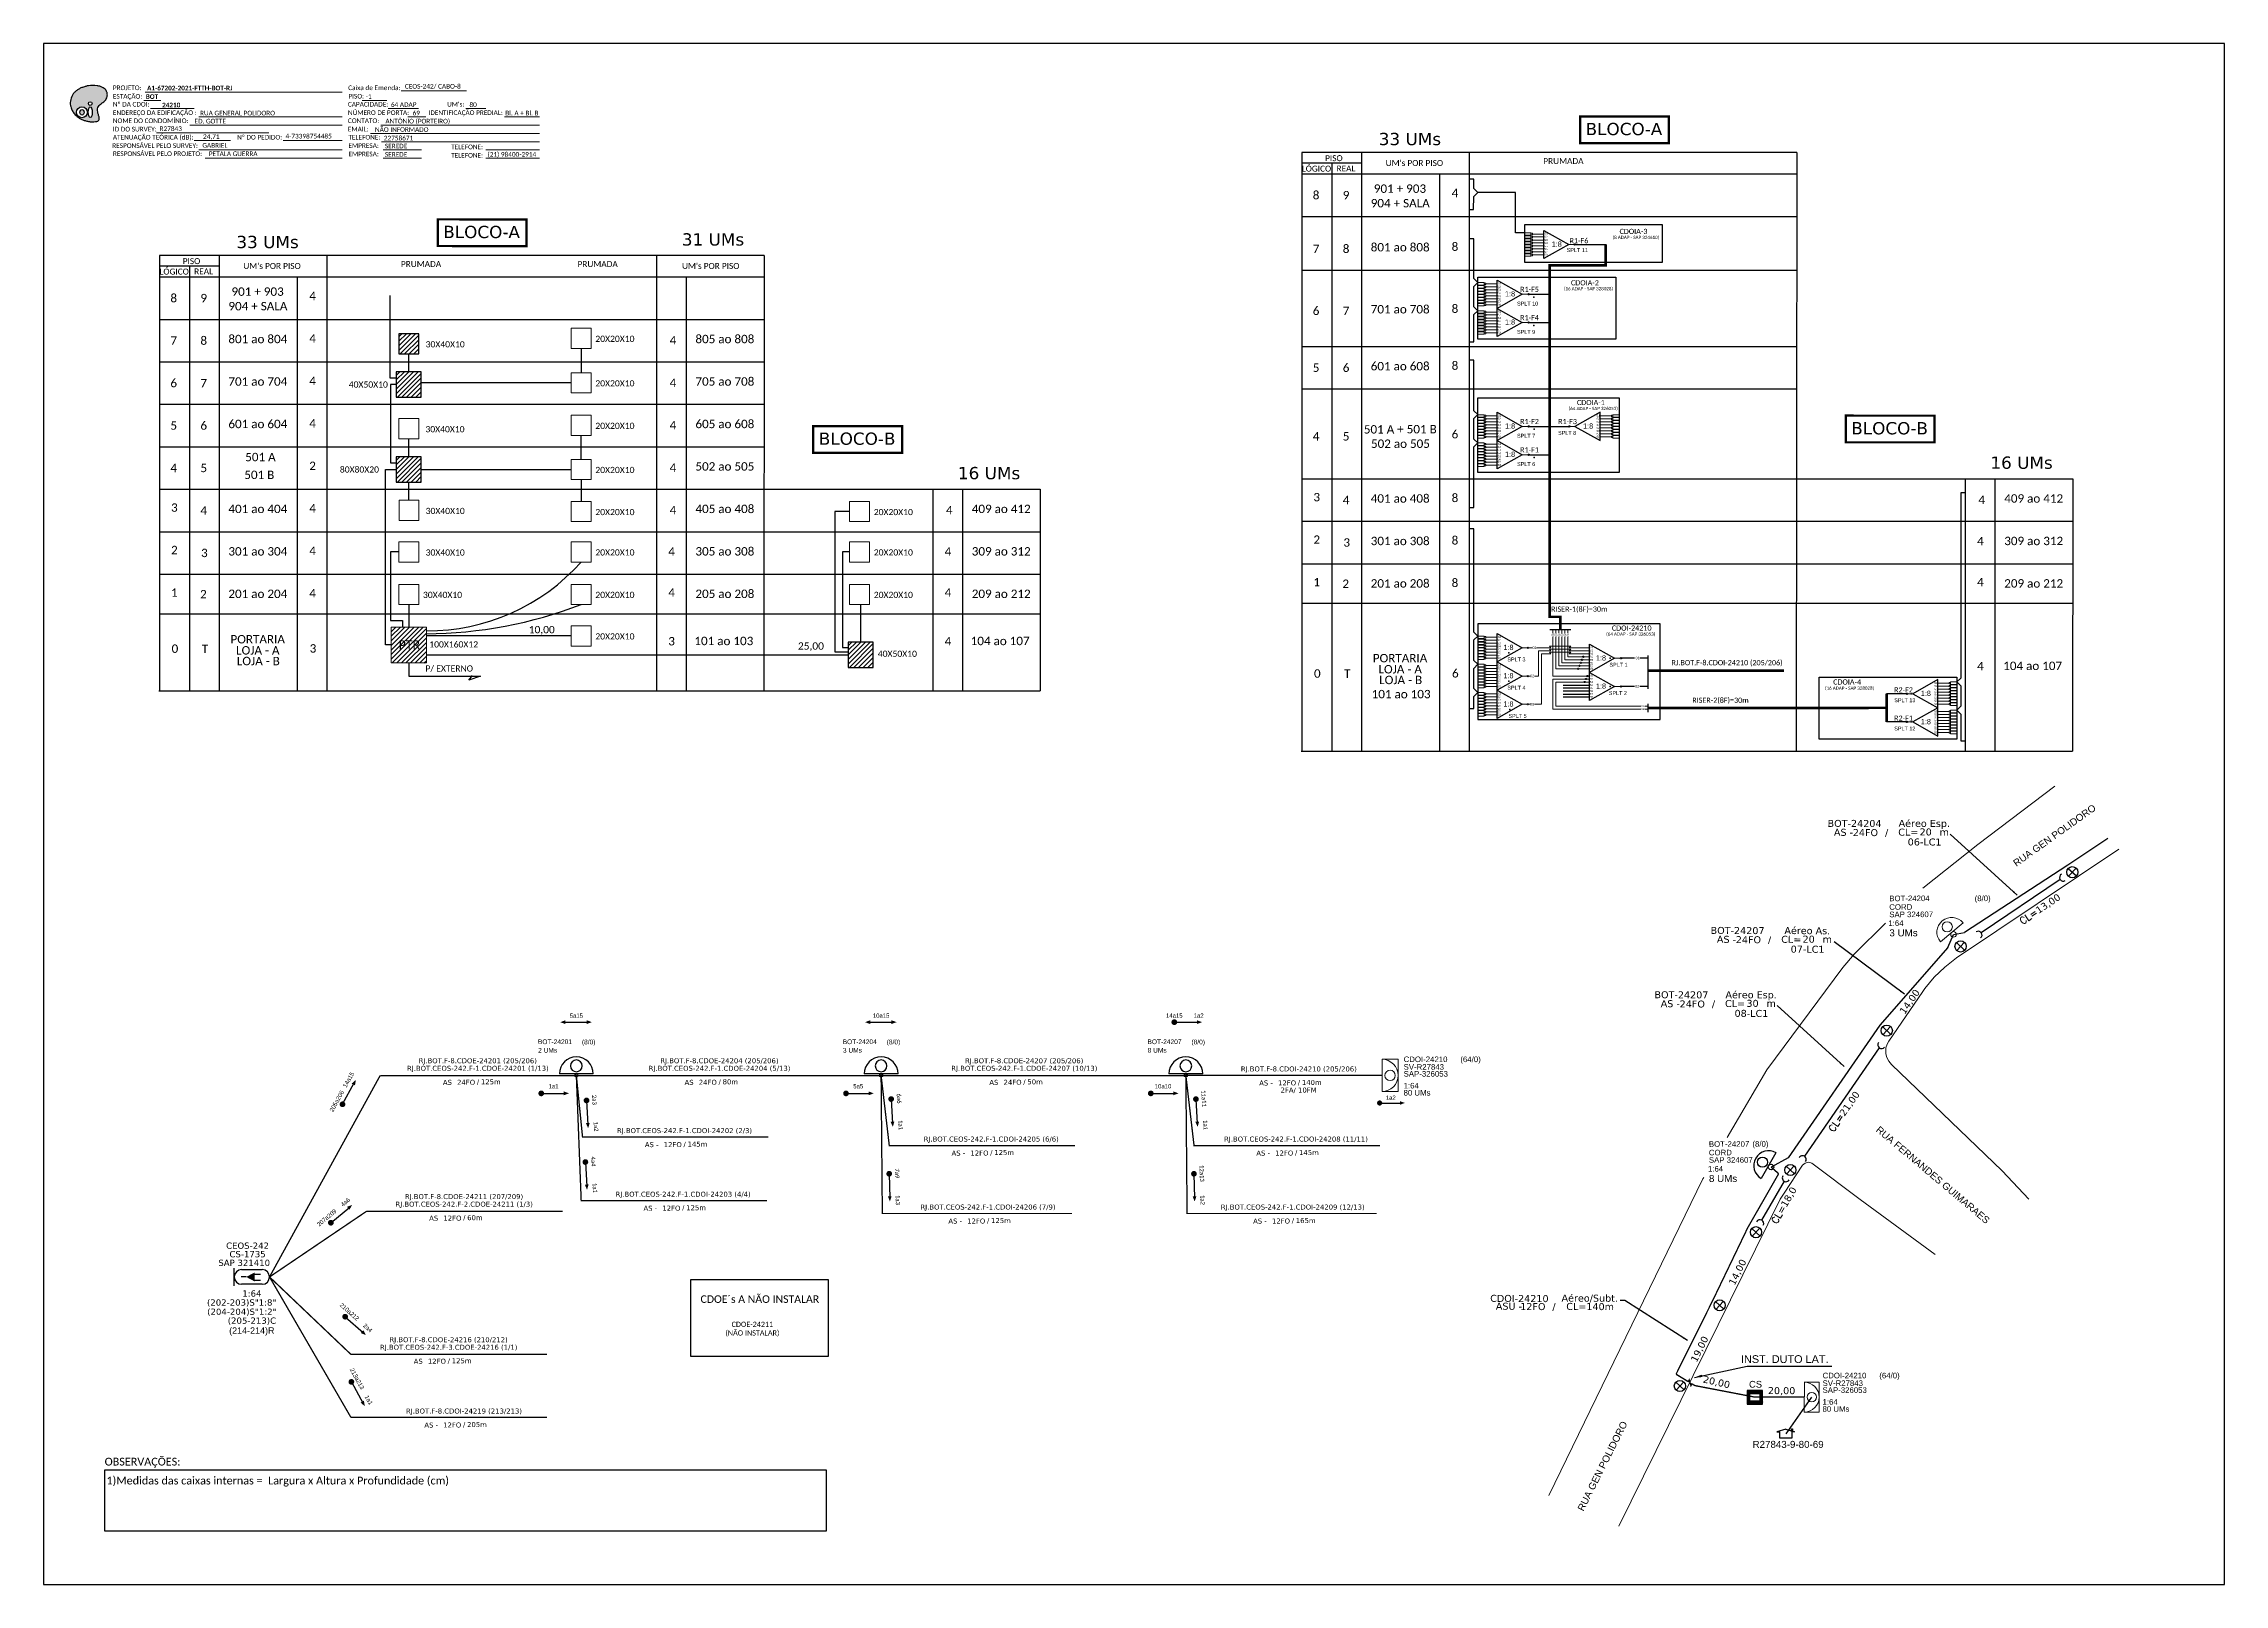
# Model space of a CAD drawing. Extents: x -4 to 837, y 1 to 595.
import ezdxf
from ezdxf.enums import TextEntityAlignment as Align

# ---------------------------------------------------------------- set-up
doc = ezdxf.new("R2010")
doc.units = 0
for name, color, linetype in [('10.1-Caixas Subterrâneas', 5, 'Continuous'), ('20.4-CEOS', 1, 'Continuous'), ('CAP a instalar', 1, 'Continuous'), ('label_cabos', 7, 'Continuous'), ('Legenda', 1, 'Continuous'), ('PROJETO_FTTH', 1, 'Continuous'), ('SETA', 7, 'Continuous'), ('Subida Lateral', 5, 'Continuous'), ('surveys', 7, 'Continuous'), ('surveys legendas', 7, 'Continuous'), ('UNIFILAR', 7, 'Continuous')]:
    doc.layers.add(name, color=color, linetype=linetype)
for name, color, linetype, lineweight in [("20.0-LEGENDA DOS CDO'S", 1, 'Continuous', 0), ('20.1-CDO_INTERIOR', 1, 'Continuous', 0), ('20.2-CDO_POSTE', 1, 'Continuous', 5), ('20.6-CORDOALHA_SUPORTE', 7, 'Continuous', 25), ('40.1-ETIQUETAS', 1, 'Continuous', 20), ('CORDOALHA_SUPORTE', 7, 'Continuous', 25), ('Quadra', 251, 'Continuous', 0), ('Segmento Logradouro Texto', 251, 'Continuous', 0)]:
    doc.layers.add(name, color=color, linetype=linetype, lineweight=lineweight)
doc.layers.add('DROP DE CLIENTE', color=140, linetype='Continuous', plot=False)
doc.layers.add('EXTRA', color=50, linetype='Continuous', plot=False)
doc.styles.add('ARIAL', font='arial.ttf')
doc.styles.add('DIGICADE', font='arial.ttf')
doc.styles.add('MtXpl_Calibri', font='calibri.ttf')
doc.styles.add('ROMANS', font='ROMANS.SHX', dxfattribs={"height": 2.5})
doc.styles.add('siredit', font='verdana.ttf')
doc.styles.add('WMF-Calibri0', font='calibri.ttf')
doc.styles.add('WMF-Calibri1', font='calibrib.ttf')
doc.linetypes.add('FENCELINE1', pattern='A,0.25,-0.1,[133,ltypeshp.shx,S=0.1,R=0,X=-0.1,Y=0],-0.1,1', length=1.45)
doc.linetypes.add('RESERVA', pattern='A,0.5,-0.15,["RESERVA",Standard,S=0.18,R=0,X=0,Y=-0.1],-1.3', length=1.95)
doc.dimstyles.new('CC', dxfattribs={"dimtxt": 1, "dimasz": 2, "dimexe": 0.18, "dimexo": 0.0625, "dimgap": 0.09, "dimtad": 0, "dimdec": 0, "dimrnd": 1, "dimzin": 0, "dimdsep": 46, "dimtxsty": 'siredit', "dimblk": 'NONE', "dimcen": 0, "dimse1": 1, "dimse2": 1, "dimsd1": 1, "dimsd2": 1, "dimclrt": 7, "dimadec": 0, "dimazin": 0, "dimtfac": 1, "dimtdec": 0, "dimtofl": 0, "dimtmove": 0, "dimatfit": 3, "dimfxl": 0, "dimtolj": 1, "dimtzin": 0, "dimarcsym": 0})
doc.dimstyles.new('CL', dxfattribs={"dimtxt": 1, "dimasz": 2, "dimexe": 0.18, "dimexo": 0.0625, "dimgap": 0.09, "dimtad": 0, "dimdec": 0, "dimrnd": 1, "dimzin": 0, "dimdsep": 46, "dimtxsty": 'siredit', "dimblk": 'NONE', "dimcen": 0, "dimse1": 1, "dimse2": 1, "dimsd1": 1, "dimsd2": 1, "dimclrt": 7, "dimadec": 0, "dimazin": 0, "dimtfac": 1, "dimtdec": 0, "dimtofl": 0, "dimtmove": 0, "dimatfit": 3, "dimfxl": 0, "dimtolj": 1, "dimtzin": 0, "dimarcsym": 0})

# ---------------------------------------------------------------- blocks, each defined once
blk = doc.blocks.new('OI')
h = blk.add_hatch(color=40)
edge = h.paths.add_edge_path()
edge.add_spline(control_points=[(4.35, -0.67), (3.92, -0.99), (3.26, -1.5), (2.81, -2.59), (2.9, -3.5), (3.06, -4.27), (3.31, -4.85), (3.37, -5.39), (3.4, -5.88), (3.2, -6.4), (2.54, -6.61), (1.65, -6.63), (0.55, -6.67), (-0.56, -6.42), (-1.61, -6.14), (-2.77, -5.61), (-3.92, -4.77), (-4.89, -3.7), (-5.34, -2.65), (-5.6, -1.94), (-5.85, -0.96), (-5.71, 0.47), (-5.1, 2.02), (-4.14, 3.02), (-3.3, 3.61), (-2.37, 4.16), (-1.36, 4.44), (-0.56, 4.7), (0.79, 4.85), (2.24, 4.97), (3.79, 4.57), (4.67, 4.21), (5.44, 3.65), (5.76, 2.99), (6.03, 2.21), (6.01, 1.46), (5.72, 0.64), (5.31, 0.08), (4.88, -0.38), (4.51, -0.55), (4.35, -0.67)], knot_values=[0, 0, 0, 0, 1.60434, 2.417191, 3.427595, 4.282808, 4.776746, 5.304182, 5.888771, 6.258406, 6.858137, 7.79129, 8.986195, 10.124242, 11.187857, 12.242908, 13.953784, 15.414161, 16.515391, 17.349188, 17.675853, 19.552021, 21.515531, 22.568638, 23.63245, 24.621084, 25.782718, 26.745347, 27.142653, 29.870543, 31.004649, 31.921532, 32.709589, 33.801391, 34.042471, 35.192333, 35.971461, 36.628871, 37.254359, 37.836911, 37.836911, 37.836911, 37.836911], degree=3, periodic=0)
h.paths.add_polyline_path([(1.13, -0.87, -1), (-0.04, -0.87, -1)], flags=16)
edge = h.paths.add_edge_path(flags=16)
edge.add_ellipse((0.56, -3.59), major_axis=(-0.02, 1.71), ratio=0.361305, start_angle=0, end_angle=360)
h.paths.add_polyline_path([(-0.36, -3.62, -1), (-3.8, -3.62, -1)], flags=16)
edge = h.paths.add_edge_path(flags=0)
edge.add_ellipse((-2.08, -3.62), major_axis=(0, 0.885), ratio=0.758294, start_angle=0, end_angle=360)
at = {"color": 40}
for centre, radius in [((-2.08, -3.62), 1.72), ((0.54, -0.87), 0.587)]:
    blk.add_circle(centre, radius, dxfattribs=at)
blk.add_ellipse((-2.08, -3.62), major_axis=(0, 0.885), ratio=0.758294, start_param=-3.141592653589792, end_param=3.141592653589792, dxfattribs=at)
blk.add_ellipse((0.56, -3.59), major_axis=(-0.02, 1.71), ratio=0.361305, dxfattribs=at)
at = {"color": 40, "start_tangent": (-0.800898, -0.598801), "end_tangent": (-0.800898, -0.598801)}
blk.add_spline([(4.35, -0.67), (3.2, -1.78), (2.9, -2.54), (2.92, -3.55), (3.12, -4.38), (3.28, -4.85), (3.37, -5.37), (3.35, -5.95), (3.2, -6.29), (2.66, -6.55), (1.73, -6.63), (0.54, -6.62), (-0.58, -6.41), (-1.6, -6.11), (-2.56, -5.67), (-3.95, -4.67), (-4.89, -3.56), (-5.37, -2.56), (-5.64, -1.78), (-5.72, -1.46), (-5.63, 0.42), (-4.84, 2.22), (-4.13, 2.99), (-3.27, 3.62), (-2.4, 4.09), (-1.3, 4.47), (-0.37, 4.72), (0.02, 4.77), (2.75, 4.8), (3.85, 4.53), (4.69, 4.16), (5.31, 3.68), (5.85, 2.73), (5.93, 2.5), (5.94, 1.35), (5.67, 0.62), (5.29, 0.08), (4.84, -0.36), (4.35, -0.67)], degree=3, dxfattribs=at)
blk = doc.blocks.new('SURVEY_SURVEY')
for p, q in [((0, 0.0000127), (-0.0000126, 0.000009)), ((-0.0000126, 0.000009), (-0.0000086, 0.000009)), ((-0.0000086, 0), (-0.0000086, 0.000009)), ((0.0000086, 0), (-0.0000086, 0)), ((0, 0.0000127), (0.0000126, 0.000009)), ((0.0000084, 0.0000132), (0.0000098, 0.0000132)), ((0.0000084, 0.0000103), (0.0000084, 0.0000132)), ((0.0000126, 0.000009), (0.0000086, 0.000009)), ((0.0000086, 0.000009), (0.0000086, 0)), ((0.0000098, 0.0000132), (0.0000098, 0.0000099))]:
    blk.add_line(p, q)
blk = doc.blocks.new('*U29')
at = {"color": 0}
blk.add_line((2.14, -0.58), (-2.1, -0.68), dxfattribs=at)
for centre, radius in [((0, 0.38), 0.733), ((0.03, -1.03), 0.393)]:
    blk.add_circle(centre, radius, dxfattribs=at)
blk.add_arc((0.02, -0.63), 2.12, 1.3782, 181.3782, dxfattribs=at)
blk = doc.blocks.new('Inst CDOE-8 CAIXA DIST OPT CDOE 48F_8D C_SPL OPTAP')
at = {"layer": "20.0-LEGENDA DOS CDO'S", "color": 0}
for tag, p, style, flags in [('ID_ATIVIDADE', (0.12, 6.47), 'ARIAL', 3), ('FATOR', (7.92, 6.47), 'ARIAL', 1), ('QTDE', (0.23, -0.97), 'DIGICADE', 3)]:
    blk.add_attdef(tag, p, '', height=0.8, rotation=0.118, dxfattribs=dict(at, style=style, flags=flags))
at = {"layer": "20.0-LEGENDA DOS CDO'S", "color": 0, "style": 'ARIAL'}
for tag, p, height in [('SAP', (0.12, 2.96), 0.8), ('CORDOALHA', (0.12, 4.02), 0.8), ('FID', (0.12, 5.25), 0.8), ('1:XX', (-0.01, 1.7), 0.8), ('UMS', (0.14, 0.22), 1)]:
    blk.add_attdef(tag, p, '', height=height, rotation=0.118, dxfattribs=at)
blk.add_attdef('FIBRAS_UTILIZADAS', text='', height=0.8, rotation=0.118, dxfattribs=at).set_placement((13.48, 5.26), align=Align.CENTER)
blk = doc.blocks.new('*X9')
at = {"color": 0, "linetype": 'Continuous'}
for p, q in [((-1.25, 0.34099), (-0.49099, 1.1)), ((-1.25, 0.517767), (-0.667767, 1.1)), ((-1.25, 0.694544), (-0.844544, 1.1)), ((-1.25, 0.87132), (-1.02132, 1.1)), ((-1.25, 1.048097), (-1.198097, 1.1)), ((-1.25, 0.164214), (-0.8035, 0.610714)), ((-1.25, -0.012563), (-0.8035, 0.433937)), ((-1.25, -0.18934), (-0.8035, 0.25716)), ((-1.25, -0.366117), (-0.8035, 0.080383)), ((-0.789214, 0.625), (-0.314214, 1.1)), ((-0.612437, 0.625), (-0.137437, 1.1)), ((-0.43566, 0.625), (0.03934, 1.1)), ((-0.258883, 0.625), (0.216117, 1.1)), ((-0.082107, 0.625), (0.392893, 1.1)), ((0.09467, 0.625), (0.56967, 1.1)), ((0.271447, 0.625), (0.746447, 1.1)), ((0.448223, 0.625), (0.923223, 1.1)), ((0.625, 0.625), (1.1, 1.1)), ((0.801777, 0.625), (1.25, 1.073223)), ((0.8035, 0.449947), (1.25, 0.896447)), ((0.8035, 0.27317), (1.25, 0.71967)), ((0.8035, 0.096393), (1.25, 0.542893)), ((0.8035, -0.080383), (1.25, 0.366117)), ((0.8035, -0.25716), (1.25, 0.18934)), ((0.8035, -0.433937), (1.25, 0.012563)), ((-1.25, -0.542893), (-0.8035, -0.096393)), ((-1.25, -0.71967), (-0.8035, -0.27317)), ((-1.25, -0.896447), (-0.8035, -0.449947)), ((-1.25, -1.073223), (-0.801777, -0.625)), ((-1.1, -1.1), (-0.625, -0.625)), ((-0.923223, -1.1), (-0.448223, -0.625)), ((-0.746447, -1.1), (-0.271447, -0.625)), ((-0.56967, -1.1), (-0.09467, -0.625)), ((-0.392893, -1.1), (0.082107, -0.625)), ((-0.216117, -1.1), (0.258883, -0.625)), ((-0.03934, -1.1), (0.43566, -0.625)), ((0.137437, -1.1), (0.612437, -0.625)), ((0.314214, -1.1), (0.789214, -0.625)), ((0.49099, -1.1), (1.25, -0.34099)), ((0.667767, -1.1), (1.25, -0.517767)), ((0.8035, -0.610714), (1.25, -0.164214)), ((0.844544, -1.1), (1.25, -0.694544)), ((1.02132, -1.1), (1.25, -0.87132)), ((1.198097, -1.1), (1.25, -1.048097))]:
    blk.add_line(p, q, dxfattribs=at)
blk = doc.blocks.new('MANHOLE_MQ')
at = {"color": 0, "linetype": 'Continuous'}
for p, q in [((0.0000062, 0.0000057), (-0.0000063, 0.0000057)), ((-0.0000063, 0.0000057), (-0.0000063, -0.0000053)), ((-0.000004, 0.0000033), (0.000004, 0.0000033)), ((-0.000004, -0.0000029), (-0.000004, 0.0000033)), ((0.000004, 0.0000033), (0.000004, -0.0000029)), ((0.0000062, -0.0000053), (0.0000062, 0.0000057)), ((-0.0000063, -0.0000053), (0.0000062, -0.0000053)), ((0.000004, -0.0000029), (-0.000004, -0.0000029)), ((0.000004, -0.0000029), (0.000004, -0.0000029))]:
    blk.add_line(p, q, dxfattribs=at)
at = {"color": 0, "linetype": 'Continuous', "xscale": 5e-06, "yscale": 5e-06, "zscale": 1e-05}
blk.add_blockref('*X9', (0, 0.0000002), dxfattribs=at)
blk = doc.blocks.new('LEGENDA DOS CABOS')
at = {"layer": 'EXTRA', "color": 0, "style": 'siredit'}
for tag, p in [('ID', (4.6, 0.97)), ('XX', (9.03, 0.97))]:
    blk.add_attdef(tag, text='', height=0.48, rotation=359.69, dxfattribs=at).set_placement(p, align=Align.MIDDLE_CENTER)
at = {"layer": 'Legenda', "color": 0, "style": 'siredit'}
for tag, p in [('TIPO_CABO', (1.31, 0)), ('CABO', (4.69, -0.05)), ('/', (6.81, -0.05)), ('METROS', (10.03, -0.05))]:
    blk.add_attdef(tag, text='', height=0.8, rotation=359.69, dxfattribs=at).set_placement(p, align=Align.MIDDLE_CENTER)
blk = doc.blocks.new('_None')
blk = doc.blocks.new('Inst CB ESP CFOA-SM-AS-80-TS-24')
at = {"layer": 'label_cabos', "color": 0, "style": 'siredit'}
for tag, flags, p in [('ID_ATIVIDADE', 3, (1.31, 2.67)), ('FATOR', 1, (11.56, 2.55))]:
    blk.add_attdef(tag, text='', height=1, rotation=359.69, dxfattribs=dict(at, flags=flags)).set_placement(p, align=Align.MIDDLE_CENTER)
for tag, p in [('TIPO_CABO', (1.76, 0)), ('DESTINO_CABO', (3.13, 1.26)), ('CABO', (4.69, -0.05)), ('/', (7.71, -0.05)), ('LANCE', (10.81, 0)), ('TIPO_CABO', (13.11, 1.24)), ('UND', (15.96, 0)), ('FID', (13.15, -1.41))]:
    blk.add_attdef(tag, text='', height=1, rotation=359.69, dxfattribs=at).set_placement(p, align=Align.MIDDLE_CENTER)
blk.add_attdef('QTDE', (12.43, -0.47), '', height=1, rotation=359.69, dxfattribs=at)
blk = doc.blocks.new('Inst CB AS CFOA-SM-AS-80-TS-24')
at = {"layer": 'label_cabos', "color": 0, "style": 'siredit'}
for tag, flags, p in [('ID_ATIVIDADE', 3, (1.31, 2.67)), ('FATOR', 1, (11.56, 2.55))]:
    blk.add_attdef(tag, text='', height=1, rotation=359.69, dxfattribs=dict(at, flags=flags)).set_placement(p, align=Align.MIDDLE_CENTER)
for tag, p in [('TIPO_CABO', (1.76, 0)), ('DESTINO_CABO', (3.13, 1.26)), ('CABO', (4.69, -0.05)), ('/', (7.71, -0.05)), ('LANCE', (10.81, 0)), ('TIPO_CABO', (13.11, 1.24)), ('UND', (15.96, 0)), ('FID', (13.15, -1.41))]:
    blk.add_attdef(tag, text='', height=1, rotation=359.69, dxfattribs=at).set_placement(p, align=Align.MIDDLE_CENTER)
blk.add_attdef('QTDE', (12.43, -0.47), '', height=1, rotation=359.69, dxfattribs=at)
blk = doc.blocks.new('Inst CORD ALUMINIO 4.8 MM 3F')
at = {"layer": '20.6-CORDOALHA_SUPORTE', "color": 0, "lineweight": 0, "style": 'ROMANS'}
blk.add_attdef('LANCE', text='', height=1, dxfattribs=at).set_placement((-0.54, -2.21), align=Align.RIGHT)
at = {"layer": '20.6-CORDOALHA_SUPORTE', "color": 0, "style": 'siredit'}
blk.add_attdef('QTDE', (-0.54, -2.21), '', height=1, rotation=359.69, dxfattribs=at)
at = {"layer": '20.6-CORDOALHA_SUPORTE', "color": 0, "lineweight": 0, "style": 'ROMANS'}
for tag, p, flags in [('ID_ATIVIDADE', (-5.2, -6.67), 3), ('FATOR', (-5.2, -4.44), 3), ('FID', (-5.2, -8.9), 1)]:
    blk.add_attdef(tag, p, '', height=1, dxfattribs=dict(at, flags=flags))
blk = doc.blocks.new('ETIQUETA_RS5F')
at = {"layer": '40.1-ETIQUETAS', "color": 0, "style": 'siredit'}
blk.add_text('/', height=1.5, dxfattribs=at).set_placement((1.58, -1.95), align=Align.MIDDLE_RIGHT)
for tag, p in [('ETIQUETA_R_SECUNDARIA', (1.21, 2.1)), ('ETIQUETA_R_PRIMARIA', (1.21, 4.1)), ('F_ATIVAS/F_MORTAS', (1.14, -4.24))]:
    blk.add_attdef(tag, text='', height=1.5, dxfattribs=at).set_placement(p, align=Align.MIDDLE_CENTER)
for tag, p in [('TIPO_CABO', (-6.58, -2.12)), ('CAP_CABO', (0.4, -2.09))]:
    blk.add_attdef(tag, text='', height=1.5, dxfattribs=at).set_placement(p, align=Align.MIDDLE_RIGHT)
for tag, p in [('FUSÃO_1', (0.85, -8.39)), ('FUSÃO_2', (0.85, -10.6)), ('FUSÃO_3', (0.85, -12.93)), ('FUSÃO_4', (0.85, -15.14)), ('FUSÃO_5', (0.85, -17.16))]:
    blk.add_attdef(tag, text='', height=1.5, dxfattribs=at).set_placement(p, align=Align.CENTER)
blk.add_attdef('METROS', text='', height=1.5, dxfattribs=at).set_placement((2.14, -1.95), align=Align.MIDDLE_LEFT)
blk = doc.blocks.new('CDOE-TEXTO PADRÃO')
at = {"layer": "20.0-LEGENDA DOS CDO'S", "color": 0, "style": 'ARIAL'}
for tag, p in [('CDO_N', (0.49, 7.39)), ('SAP', (0.51, 1.67)), ('CORDOALHA', (0.5, 4.33)), ('SPLITER_1', (0.59, -0.91)), ('(XX-XX_F)S', (0.54, -8.29)), ('SPLITER_2', (0.6, -3.55)), ('(XX-XX_L)S', (0.55, -10.83)), ('UMS', (0.55, -13.15))]:
    blk.add_attdef(tag, p, '', height=1.7, rotation=0.11799, dxfattribs=at)
blk.add_attdef('FIBRAS_UTILIZADAS', text='', height=1.7, rotation=0.11799, dxfattribs=at).set_placement((19.77, 7.43), align=Align.CENTER)
blk = doc.blocks.new('SAN')
at = {"layer": 'SETA'}
blk.add_lwpolyline([(-2.58, 0), (6.02, 0)], dxfattribs=at)
for points in [[(-2.1, -0.66), (-3.93, 0), (-2.1, 0.67)], [(5.33, 0.68), (7.16, 0.01), (5.33, -0.65)]]:
    blk.add_solid(points, dxfattribs=at)
blk = doc.blocks.new('SPLT_1-8_SC-APC')
at = {"color": 1, "lineweight": 0}
blk.add_lwpolyline([(-17.04, -7.55), (-19.26, -7.55)], dxfattribs=at)
at = {"color": 1}
blk.add_lwpolyline([(-7.37, -2.1), (-17.04, -7.55), (-7.37, -13), (-7.37, -2.1)], dxfattribs=at)
at = {"color": 3, "lineweight": 0}
for points in [[(-2.99, -3.51), (-7.37, -3.51)], [(-7.37, -4.66), (-2.99, -4.66)], [(-7.37, -5.82), (-2.99, -5.82)], [(-7.37, -6.97), (-2.99, -6.97)], [(-7.37, -8.12), (-2.99, -8.12)], [(-2.41, -3.02), (-2.41, -4)], [(-2.41, -3.02), (0, -3.02)], [(-2.41, -4), (0, -4)], [(-2.41, -4.17), (-2.41, -5.16)], [(-2.41, -4.17), (0, -4.17)], [(-2.41, -5.16), (0, -5.16)], [(-2.41, -5.32), (-2.41, -6.31)], [(-2.41, -5.32), (0, -5.32)], [(-2.41, -6.31), (0, -6.31)], [(-2.41, -6.48), (-2.41, -7.46)], [(-2.41, -6.48), (0, -6.48)], [(-2.41, -7.46), (0, -7.46)], [(-2.41, -7.63), (-2.41, -8.62)], [(-2.41, -7.63), (0, -7.63)], [(-7.37, -9.28), (-2.99, -9.28)], [(-7.37, -10.43), (-2.99, -10.43)], [(-7.37, -11.58), (-2.99, -11.58)], [(-2.41, -8.62), (0, -8.62)], [(-2.41, -8.78), (-2.41, -9.77)], [(-2.41, -8.78), (0, -8.78)], [(-2.41, -9.77), (0, -9.77)], [(-2.41, -9.94), (-2.41, -10.92)], [(-2.41, -9.94), (0, -9.94)], [(-2.41, -10.92), (0, -10.92)], [(-2.41, -11.09), (-2.41, -12.08)], [(-2.41, -11.09), (0, -11.09)], [(-2.41, -12.08), (0, -12.08)]]:
    blk.add_lwpolyline(points, dxfattribs=at)
for points in [[(-2.99, -3.22), (-2.41, -3.22), (-2.41, -3.8), (-2.99, -3.8)], [(-2.99, -4.38), (-2.41, -4.38), (-2.41, -4.95), (-2.99, -4.95)], [(-2.99, -5.53), (-2.41, -5.53), (-2.41, -6.1), (-2.99, -6.1)], [(-2.99, -6.68), (-2.41, -6.68), (-2.41, -7.26), (-2.99, -7.26)], [(-2.99, -7.84), (-2.41, -7.84), (-2.41, -8.41), (-2.99, -8.41)], [(-2.99, -8.99), (-2.41, -8.99), (-2.41, -9.56), (-2.99, -9.56)], [(-2.99, -10.14), (-2.41, -10.14), (-2.41, -10.72), (-2.99, -10.72)], [(-2.99, -11.3), (-2.41, -11.3), (-2.41, -11.87), (-2.99, -11.87)]]:
    blk.add_lwpolyline(points, close=True, dxfattribs=at)
at = {"color": 1, "style": 'ARIAL'}
for s, height, p in [('1:8', 2, (-13.91, -8.4)), ('S1', 0.75, (-8.74, -3.78)), ('S2', 0.75, (-8.74, -4.97)), ('S3', 0.75, (-8.74, -6.18)), ('S4', 0.75, (-8.74, -7.36)), ('S5', 0.75, (-8.74, -8.57)), ('S6', 0.75, (-8.74, -9.69)), ('S7', 0.75, (-8.74, -10.78)), ('S8', 0.75, (-8.74, -11.9))]:
    blk.add_text(s, height=height, dxfattribs=at).set_placement(p)
blk = doc.blocks.new('SPLITTER_')
blk.add_point((0, 0))
at = {"style": 'ARIAL', "flags": 4}
blk.add_attdef('SPLT', (0, -3.26), '', height=1.5, dxfattribs=at)
blk = doc.blocks.new('SPLITTER FUTURO')
blk.add_point((0, 0))
at = {"style": 'ARIAL', "text_generation_flag": 6, "flags": 4}
for tag, p, height in [('SPLT', (-6.22, -4.1), 1.5), ('INSTAL.', (-6.25, -6.09), 1.25)]:
    blk.add_attdef(tag, p, '', height=height, rotation=180, dxfattribs=at)
blk = doc.blocks.new('SPLT_1-8_SC-APC_ESQ')
at = {"color": 3, "lineweight": 0}
for points in [[(2.41, -3.02), (0, -3.02)], [(2.41, -4), (0, -4)], [(2.41, -4.17), (0, -4.17)], [(2.41, -5.16), (0, -5.16)], [(2.41, -5.32), (0, -5.32)], [(2.41, -6.31), (0, -6.31)], [(2.41, -6.48), (0, -6.48)], [(2.41, -7.46), (0, -7.46)], [(2.41, -7.63), (0, -7.63)], [(2.41, -3.02), (2.41, -4)], [(2.41, -4.17), (2.41, -5.16)], [(2.41, -5.32), (2.41, -6.31)], [(2.41, -6.48), (2.41, -7.46)], [(2.41, -7.63), (2.41, -8.62)], [(2.99, -3.51), (7.37, -3.51)], [(7.37, -4.66), (2.99, -4.66)], [(7.37, -5.82), (2.99, -5.82)], [(7.37, -6.97), (2.99, -6.97)], [(7.37, -8.12), (2.99, -8.12)], [(2.41, -8.62), (0, -8.62)], [(2.41, -8.78), (0, -8.78)], [(2.41, -9.77), (0, -9.77)], [(2.41, -9.94), (0, -9.94)], [(2.41, -10.92), (0, -10.92)], [(2.41, -11.09), (0, -11.09)], [(2.41, -12.08), (0, -12.08)], [(2.41, -8.78), (2.41, -9.77)], [(2.41, -9.94), (2.41, -10.92)], [(2.41, -11.09), (2.41, -12.08)], [(7.37, -9.28), (2.99, -9.28)], [(7.37, -10.43), (2.99, -10.43)], [(7.37, -11.58), (2.99, -11.58)]]:
    blk.add_lwpolyline(points, dxfattribs=at)
for points in [[(2.99, -3.22), (2.41, -3.22), (2.41, -3.8), (2.99, -3.8)], [(2.99, -4.38), (2.41, -4.38), (2.41, -4.95), (2.99, -4.95)], [(2.99, -5.53), (2.41, -5.53), (2.41, -6.1), (2.99, -6.1)], [(2.99, -6.68), (2.41, -6.68), (2.41, -7.26), (2.99, -7.26)], [(2.99, -7.84), (2.41, -7.84), (2.41, -8.41), (2.99, -8.41)], [(2.99, -8.99), (2.41, -8.99), (2.41, -9.56), (2.99, -9.56)], [(2.99, -10.14), (2.41, -10.14), (2.41, -10.72), (2.99, -10.72)], [(2.99, -11.3), (2.41, -11.3), (2.41, -11.87), (2.99, -11.87)]]:
    blk.add_lwpolyline(points, close=True, dxfattribs=at)
at = {"color": 1}
blk.add_lwpolyline([(7.37, -2.1), (17.04, -7.55), (7.37, -13), (7.37, -2.1)], dxfattribs=at)
at = {"color": 1, "lineweight": 0}
blk.add_lwpolyline([(17.04, -7.55), (19.26, -7.55)], dxfattribs=at)
at = {"color": 1, "style": 'ARIAL'}
for s, height, p in [('S5', 0.75, (7.55, -8.57)), ('S3', 0.75, (7.55, -6.18)), ('S4', 0.75, (7.55, -7.36)), ('S2', 0.75, (7.56, -4.97)), ('S1', 0.75, (7.7, -3.78)), ('1:8', 2, (10.45, -8.4)), ('S6', 0.75, (7.55, -9.69)), ('S7', 0.75, (7.55, -10.78)), ('S8', 0.75, (7.55, -11.9))]:
    blk.add_text(s, height=height, dxfattribs=at).set_placement(p)

msp = doc.modelspace()

# ---------------------------------------------------------------- hatches: boundary and pattern name
h = msp.add_hatch(color=3)
h.dxf.hatch_style = 1
edge = h.paths.add_edge_path()
edge.add_arc((586.57, 517.82), 0.242, 0, 360)
h = msp.add_hatch(color=3)
h.dxf.hatch_style = 1
edge = h.paths.add_edge_path()
edge.add_arc((568.82, 498.65), 0.256, 0, 360)
h = msp.add_hatch(color=3)
h.dxf.hatch_style = 1
edge = h.paths.add_edge_path()
edge.add_arc((568.82, 487.75), 0.256, 0, 360)
h = msp.add_hatch()
h.set_pattern_fill('ANSI31', color=1, scale=10, style=0)
h.set_pattern_definition([(45, (-484.3847, 85.7202), (-0.8838835, 0.8838835), [])])
h.paths.add_polyline_path([(133.14, 475.67), (140.81, 475.67), (140.81, 483.44), (133.14, 483.44)])
h.paths.add_polyline_path([(133.73, 481.69), (139.32, 478.45)], flags=16)
h = msp.add_hatch()
h.set_pattern_fill('ANSI31', color=1, scale=10, style=0)
h.set_pattern_definition([(45, (-483.4008, 70.9882), (-0.8838835, 0.8838835), [])])
h.paths.add_polyline_path([(132.16, 458.95), (141.79, 458.95), (141.79, 468.71), (132.16, 468.71)])
h.paths.add_polyline_path([(134.71, 460.27), (140.3, 460.37)], flags=16)
h = msp.add_hatch(color=3)
h.dxf.hatch_style = 1
edge = h.paths.add_edge_path()
edge.add_arc((568.82, 447.69), 0.256, 0, 360)
h = msp.add_hatch(color=3)
h.dxf.hatch_style = 1
edge = h.paths.add_edge_path()
edge.add_arc((584.54, 447.69), 0.256, 0, 360)
h = msp.add_hatch()
h.set_pattern_fill('ANSI31', color=1, scale=10, style=0)
h.set_pattern_definition([(45, (-483.4008, 38.2444), (-0.8838835, 0.8838835), [])])
h.paths.add_polyline_path([(132.16, 426.2), (141.79, 426.2), (141.79, 435.97), (132.16, 435.97)])
h.paths.add_polyline_path([(134.71, 427.53), (140.3, 427.63)], flags=16)
h = msp.add_hatch(color=3)
h.dxf.hatch_style = 1
edge = h.paths.add_edge_path()
edge.add_arc((568.82, 436.79), 0.256, 0, 360)
h = msp.add_hatch()
h.set_pattern_fill('ANSI31', color=1, scale=10, style=0)
h.set_pattern_definition([(45, (-481.4108, -27.4061), (-0.8838835, 0.8838835), [])])
h.paths.add_polyline_path([(130.21, 356.56), (143.78, 356.56), (143.78, 370.32), (130.21, 370.32)])
h.paths.add_polyline_path([(132.21, 360.91), (142.29, 360.91), (142.29, 366.06), (132.21, 366.06)], flags=24)
h = msp.add_hatch()
h.set_pattern_fill('ANSI31', color=1, scale=10, style=0)
h.set_pattern_definition([(45, (-309.0987, -33.2179), (-0.8838835, 0.8838835), [])])
h.paths.add_polyline_path([(306.46, 354.74), (316.09, 354.74), (316.09, 364.5), (306.46, 364.5)])
h.paths.add_polyline_path([(309.02, 356.07), (314.61, 356.17)], flags=16)
h = msp.add_hatch(color=3)
h.dxf.hatch_style = 1
edge = h.paths.add_edge_path()
edge.add_arc((568.56, 362.34), 0.242, 0, 360)
h = msp.add_hatch(color=3)
h.dxf.hatch_style = 1
edge = h.paths.add_edge_path()
edge.add_arc((587.97, 354.27), 0.242, 0, 360)
h = msp.add_hatch(color=3)
h.dxf.hatch_style = 1
edge = h.paths.add_edge_path()
edge.add_arc((588.47, 355.42), 0.242, 0, 360)
h = msp.add_hatch(color=3)
h.dxf.hatch_style = 1
edge = h.paths.add_edge_path()
edge.add_arc((588.97, 356.57), 0.242, 0, 360)
h = msp.add_hatch(color=3)
h.dxf.hatch_style = 1
edge = h.paths.add_edge_path()
edge.add_arc((589.47, 357.73), 0.242, 0, 360)
h = msp.add_hatch(color=3)
h.dxf.hatch_style = 1
edge = h.paths.add_edge_path()
edge.add_arc((589.97, 358.88), 0.242, 0, 360)
h = msp.add_hatch(color=3)
h.dxf.hatch_style = 1
edge = h.paths.add_edge_path()
edge.add_arc((604.46, 358.31), 0.242, 0, 360)
h = msp.add_hatch(color=3)
h.dxf.hatch_style = 1
edge = h.paths.add_edge_path()
edge.add_arc((568.56, 351.44), 0.242, 0, 360)
h = msp.add_hatch(color=3)
h.dxf.hatch_style = 1
edge = h.paths.add_edge_path()
edge.add_arc((590.47, 349.14), 0.242, 0, 360)
h = msp.add_hatch(color=3)
h.dxf.hatch_style = 1
edge = h.paths.add_edge_path()
edge.add_arc((590.97, 350.29), 0.242, 0, 360)
h = msp.add_hatch(color=3)
h.dxf.hatch_style = 1
edge = h.paths.add_edge_path()
edge.add_arc((591.47, 351.44), 0.242, 0, 360)
h = msp.add_hatch(color=3)
h.dxf.hatch_style = 1
edge = h.paths.add_edge_path()
edge.add_arc((604.46, 347.43), 0.242, 0, 360)
h = msp.add_hatch(color=3)
h.dxf.hatch_style = 1
edge = h.paths.add_edge_path()
edge.add_arc((714.78, 344.63), 0.256, 0, 360)
h = msp.add_hatch(color=3)
h.dxf.hatch_style = 1
edge = h.paths.add_edge_path()
edge.add_arc((568.56, 340.54), 0.242, 0, 360)
h = msp.add_hatch(color=3)
h.dxf.hatch_style = 1
edge = h.paths.add_edge_path()
edge.add_arc((714.78, 333.74), 0.256, 0, 360)

# ---------------------------------------------------------------- linework, layer by layer
for p, q in [((837.17, 595.26), (-3.83, 595.26)), ((-3.83, 595.26), (-3.83, 1.26)), ((837.17, 1.26), (837.17, 595.26)), ((-3.83, 1.26), (837.17, 1.26))]:
    msp.add_line(p, q)
at = {"color": 5}
for p, q in [((586.57, 517.82), (598.6, 517.82)), ((443.21, 198.05), (430.12, 198.05)), ((664.25, 167.66), (658.56, 157.72))]:
    msp.add_line(p, q, dxfattribs=at)
at = {"color": 3}
for p, q in [((136.97, 468.71), (136.97, 475.67)), ((136.97, 435.97), (136.97, 442.93))]:
    msp.add_line(p, q, dxfattribs=at)
at = {"color": 1}
for p, q in [((776.95, 277.3), (780.1, 274.36)), ((780, 277.41), (777.05, 274.26)), ((733.85, 248.69), (737, 245.74)), ((736.9, 248.79), (733.95, 245.64)), ((705.39, 216.22), (708.54, 213.28)), ((708.44, 216.33), (705.49, 213.18)), ((668.22, 162.47), (671.37, 159.52)), ((671.27, 162.57), (668.33, 159.42)), ((654.95, 138.51), (658.1, 135.56)), ((658, 138.61), (655.06, 135.46)), ((640.96, 110.32), (644.1, 107.38)), ((644, 110.42), (641.06, 107.27)), ((625.63, 79.21), (628.78, 76.26)), ((628.68, 79.31), (625.73, 76.16))]:
    msp.add_line(p, q, dxfattribs=at)
at = {"color": 7}
for p, q in [((208.15, 198.05), (195.06, 198.05)), ((325.68, 198.05), (312.59, 198.05))]:
    msp.add_line(p, q, dxfattribs=at)
at = {"color": 7, "lineweight": 0}
for points in [[(34.76, 573.3), (41.31, 573.3)], [(35.28, 576.58), (111.25, 576.58)], [(119.05, 573.34), (128.53, 573.34)], [(134.09, 577.07), (159.22, 577.07)], [(37.42, 570.23), (54.25, 570.23)], [(52.58, 563.88), (111.25, 563.88)], [(55.99, 566.99), (111.25, 566.99)], [(126.21, 563.88), (187.44, 563.88)], [(129.1, 570.23), (140.71, 570.23)], [(136.68, 566.99), (143.62, 566.99)], [(159.04, 570.23), (166.7, 570.23)], [(173.85, 566.99), (187.41, 566.99)], [(39.74, 560.82), (83.02, 560.82)], [(54.28, 557.85), (68.22, 557.85)], [(88.51, 557.85), (111.27, 557.85)], [(122.17, 560.64), (187.44, 560.64)], [(126.46, 557.41), (187.44, 557.41)], [(55.99, 554.29), (111.25, 554.29)], [(58.48, 551.06), (111.25, 551.06)], [(127.07, 554.29), (141.86, 554.29)], [(127.07, 551.06), (141.86, 551.06)], [(166.67, 554.29), (187.44, 554.29)], [(166.67, 551.06), (187.44, 551.06)], [(568.8, 362.34), (569.42, 362.34)], [(568.8, 362.34), (570.19, 362.34)], [(571.87, 362.34), (571.87, 362.34), (571.87, 362.34), (577.43, 362.34)], [(577.43, 362.34), (576.88, 362.97), (585.1, 362.97)], [(577.43, 361.19), (576.88, 361.81), (585.1, 361.81)], [(585.1, 362.97), (585.1, 362.97), (584.55, 362.34), (592.35, 362.34)], [(585.1, 361.81), (585.1, 361.81), (584.55, 361.19), (592.35, 361.19)], [(571.07, 351.44), (571.07, 351.44), (571.07, 351.44), (572.72, 351.44), (572.72, 361.19), (577.43, 361.19)], [(571.07, 340.55), (571.07, 340.55), (571.07, 340.55), (573.8, 340.55), (573.8, 360.03), (577.43, 360.03)], [(577.43, 360.03), (576.88, 360.66), (585.1, 360.66)], [(585.1, 360.66), (585.1, 360.66), (584.55, 360.03), (592.35, 360.03)], [(592.35, 354.27), (587.97, 354.27)], [(592.35, 355.42), (588.47, 355.42)], [(592.35, 356.57), (588.97, 356.57)], [(592.35, 357.73), (589.47, 357.73)], [(592.35, 358.88), (589.97, 358.88)], [(568.8, 351.44), (569.39, 351.44)], [(592.35, 349.14), (590.47, 349.14)], [(592.35, 350.29), (590.97, 350.29)], [(591.47, 351.44), (592.35, 351.44)], [(568.8, 340.54), (569.39, 340.54)]]:
    msp.add_lwpolyline(points, dxfattribs=at)
at = {"color": 0}
for points in [[(672.25, 553.25), (481.34, 553.25)], [(504.49, 549.14), (481.34, 549.14)], [(274.08, 513.56), (40.8, 513.56)], [(63.95, 509.44), (40.8, 509.44)]]:
    msp.add_lwpolyline(points, dxfattribs=at)
for points in [[(481.34, 553.25), (481.34, 322.48)], [(492.92, 549.14), (492.92, 322.48)], [(504.49, 322.48), (504.49, 553.25)], [(546.08, 322.48), (546.08, 553.25)], [(672.25, 553.25), (672.05, 322.48)], [(481.34, 545.03), (672.25, 545.03)], [(534.51, 545.03), (534.51, 322.48)], [(481.34, 528.66), (672.25, 528.66)], [(40.8, 513.56), (40.8, 345.8)], [(63.95, 345.8), (63.95, 513.56)], [(105.54, 345.8), (105.54, 513.56)], [(232.49, 513.56), (232.49, 345.8)], [(274.08, 513.56), (273.88, 345.8)], [(40.8, 505.33), (274.08, 505.33)], [(52.38, 509.44), (52.38, 345.8)], [(93.97, 505.33), (93.97, 345.8)], [(244.06, 345.8), (244.06, 505.33)], [(481.34, 507.98), (672.25, 507.98)], [(40.8, 488.96), (274.08, 488.96)], [(40.8, 472.59), (274.08, 472.59)], [(481.34, 478.51), (672.25, 478.51)], [(40.8, 456.22), (274.08, 456.22)], [(481.34, 462.13), (672.25, 462.13)], [(40.8, 439.85), (274.08, 439.85)], [(40.8, 423.47), (380.54, 423.47)], [(339.05, 423.47), (339.05, 345.8)], [(350.63, 345.8), (350.63, 423.47)], [(380.54, 423.47), (380.45, 345.8)], [(481.34, 427.49), (778.71, 427.49)], [(737.23, 427.49), (737.23, 322.48)], [(748.8, 322.48), (748.8, 427.49)], [(778.71, 427.49), (778.62, 322.48)], [(40.8, 407.1), (380.52, 407.1)], [(481.34, 411.12), (778.69, 411.12)], [(40.8, 390.73), (380.5, 390.73)], [(481.34, 394.75), (778.67, 394.75)], [(481.34, 379.49), (778.65, 379.49)], [(40.8, 375.47), (380.48, 375.47)], [(40.61, 345.8), (380.45, 345.8)], [(481.15, 322.48), (778.62, 322.48)]]:
    msp.add_lwpolyline(points)
at = {"color": 3}
for points in [[(546, 531.3), (547.65, 531.3), (547.73, 536.37), (549.3, 537.88), (547.73, 539.39), (547.75, 543.06), (546.1, 543.06)], [(567.31, 522.35), (563.78, 522.35), (563.78, 537.87), (549.3, 537.88)], [(546.07, 480.24), (547.72, 480.24), (547.73, 490.77), (549.3, 492.28), (547.73, 493.79), (547.73, 501.67), (549.3, 503.18), (547.73, 504.69), (547.67, 520.06), (546.02, 520.06)], [(132.16, 466.3), (129.86, 466.3), (129.86, 498.11)], [(203.46, 477.77), (203.46, 468.36)], [(546.08, 416.44), (547.73, 416.44), (547.74, 439.81), (549.31, 441.32), (547.74, 442.83), (547.74, 450.71), (549.31, 452.22), (547.74, 453.73), (547.74, 473.26), (546.09, 473.26)], [(132.16, 463.83), (130, 463.83), (130, 433.64), (132.16, 433.64)], [(199.63, 464.47), (141.79, 464.47)], [(203.46, 434.97), (203.46, 444.22)], [(130.21, 363.44), (128.05, 363.44), (128.05, 431.08), (132.16, 431.08)], [(141.79, 431.08), (199.63, 431.08)], [(137.06, 419.2), (136.97, 426.2)], [(203.46, 427.2), (203.46, 418.74)], [(737.23, 422.07), (735.58, 422.07), (735.58, 350.67), (734.01, 349.16), (735.57, 347.65), (735.57, 339.77), (734.01, 338.27), (735.57, 336.76), (735.57, 326.48), (737.23, 326.48)], [(307, 414.85), (301.25, 414.85), (301.25, 360.84), (306.46, 360.84)], [(546.08, 338.99), (547.73, 338.99), (547.73, 343.51), (549.3, 345.07), (547.73, 346.59), (547.73, 354.4), (549.3, 355.97), (547.73, 357.48), (547.73, 365.36), (549.3, 366.87), (547.73, 368.37), (547.73, 408.2), (546.08, 408.2)], [(133.14, 399.29), (130, 399.29), (129.91, 372.88), (134.58, 372.87), (134.6, 370.27)], [(307, 399.29), (304.19, 399.29), (304.19, 362.42), (306.46, 362.42)], [(136.97, 379.03), (136.99, 370.32)], [(311.28, 364.5), (311.28, 379.03)], [(199.63, 366.91), (143.78, 366.91)], [(143.78, 359.62), (306.46, 359.62)], [(609.69, 358.31), (604.46, 358.31)], [(614.92, 358.32), (611.76, 358.32)]]:
    msp.add_lwpolyline(points, dxfattribs=at)
at = {"color": 1}
for points in [[(620.44, 525.37), (567.31, 525.37), (567.31, 511.05), (620.44, 511.05)], [(549.3, 505.24), (602.43, 505.24), (602.43, 481.34), (549.3, 481.34)], [(140.81, 483.44), (133.14, 483.44), (133.14, 475.67), (140.81, 475.67)], [(141.79, 468.71), (132.16, 468.71), (132.16, 458.95), (141.79, 458.95)], [(549.31, 458.74), (603.8, 458.74), (603.8, 429.92), (549.31, 429.92)], [(141.79, 435.97), (132.16, 435.97), (132.16, 426.2), (141.79, 426.2)], [(619.56, 371.54), (549.3, 371.54), (549.3, 334.7), (619.56, 334.7)], [(316.09, 364.5), (306.46, 364.5), (306.46, 354.74), (316.09, 354.74)], [(680.88, 351.06), (734.01, 351.06), (734.01, 327.17), (680.88, 327.17)]]:
    msp.add_lwpolyline(points, close=True, dxfattribs=at)
at = {"color": 5, "const_width": 1}
for points in [[(598.6, 517.82), (598.6, 509.76), (576.93, 509.76), (576.93, 376.34)], [(576.93, 398.93), (576.93, 374.28), (581.07, 374.28), (581.07, 369.25)]]:
    msp.add_lwpolyline(points, dxfattribs=at)
at = {"color": 5, "linetype": 'Continuous', "ltscale": 4}
for points in [[(568.82, 498.65), (576.66, 498.65)], [(568.82, 487.75), (576.66, 487.75)], [(568.82, 447.69), (584.51, 447.69)], [(568.82, 436.79), (576.67, 436.79)]]:
    msp.add_lwpolyline(points, dxfattribs=at)
at = {"lineweight": 0}
for points in [[(207.29, 485.54), (199.63, 485.54), (199.63, 477.77), (207.29, 477.77)], [(207.29, 468.36), (199.63, 468.36), (199.63, 460.59), (207.29, 460.59)], [(140.81, 450.7), (133.14, 450.7), (133.14, 442.93), (140.81, 442.93)], [(207.29, 451.98), (199.63, 451.98), (199.63, 444.22), (207.29, 444.22)], [(207.29, 434.97), (199.63, 434.97), (199.63, 427.2), (207.29, 427.2)], [(140.89, 419.2), (133.23, 419.2), (133.23, 411.43), (140.89, 411.43)], [(207.29, 418.74), (199.63, 418.74), (199.63, 410.97), (207.29, 410.97)], [(314.67, 418.74), (307, 418.74), (307, 410.97), (314.67, 410.97)], [(140.81, 403.18), (133.14, 403.18), (133.14, 395.41), (140.81, 395.41)], [(207.29, 403.18), (199.63, 403.18), (199.63, 395.41), (207.29, 395.41)], [(314.67, 403.18), (307, 403.18), (307, 395.41), (314.67, 395.41)], [(140.81, 386.8), (133.14, 386.8), (133.14, 379.03), (140.81, 379.03)], [(207.29, 386.8), (199.63, 386.8), (199.63, 379.03), (207.29, 379.03)], [(314.67, 386.8), (307, 386.8), (307, 379.03), (314.67, 379.03)], [(207.29, 370.79), (199.63, 370.79), (199.63, 363.02), (207.29, 363.02)]]:
    msp.add_lwpolyline(points, close=True, dxfattribs=at)
at = {"color": 3}
for points in [[(143.78, 368.89, 0.215987), (203.46, 395.41, -2.450769)], [(143.78, 367.75, 0.090669), (203.46, 379.03, -2.450769)]]:
    msp.add_lwpolyline(points, format="xyb", dxfattribs=at)
at = {"color": 1, "lineweight": 0}
msp.add_lwpolyline([(130.21, 370.32), (143.78, 370.32), (143.78, 356.56), (130.21, 356.56)], close=True, dxfattribs=at)
at = {"color": 3, "lineweight": 0}
for points in [[(551.71, 366.87), (549.3, 366.87)], [(551.71, 365.88), (549.3, 365.88)], [(551.71, 365.71), (549.3, 365.71)], [(551.71, 364.73), (549.3, 364.73)], [(551.71, 364.56), (549.3, 364.56)], [(551.71, 363.57), (549.3, 363.57)], [(551.71, 363.41), (549.3, 363.41)], [(551.71, 362.42), (549.3, 362.42)], [(551.71, 362.26), (549.3, 362.26)], [(551.71, 366.87), (551.71, 365.88)], [(551.71, 365.71), (551.71, 364.73)], [(551.71, 364.56), (551.71, 363.57)], [(551.71, 363.41), (551.71, 362.42)], [(551.71, 362.26), (551.71, 361.27)], [(552.29, 366.37), (556.67, 366.37)], [(556.67, 365.22), (552.29, 365.22)], [(556.67, 364.07), (552.29, 364.07)], [(556.67, 362.92), (552.29, 362.92)], [(556.67, 361.76), (552.29, 361.76)], [(551.71, 361.27), (549.3, 361.27)], [(551.71, 361.1), (549.3, 361.1)], [(551.71, 360.12), (549.3, 360.12)], [(551.71, 359.95), (549.3, 359.95)], [(551.71, 358.96), (549.3, 358.96)], [(551.71, 358.8), (549.3, 358.8)], [(551.71, 357.81), (549.3, 357.81)], [(551.71, 355.97), (549.3, 355.97)], [(551.71, 354.98), (549.3, 354.98)], [(551.71, 354.82), (549.3, 354.82)], [(551.71, 353.83), (549.3, 353.83)], [(551.71, 353.66), (549.3, 353.66)], [(551.71, 361.1), (551.71, 360.12)], [(551.71, 359.95), (551.71, 358.96)], [(551.71, 358.8), (551.71, 357.81)], [(551.71, 355.97), (551.71, 354.98)], [(551.71, 354.82), (551.71, 353.83)], [(551.71, 353.66), (551.71, 352.68)], [(556.67, 360.61), (552.29, 360.61)], [(556.67, 359.46), (552.29, 359.46)], [(556.67, 358.3), (552.29, 358.3)], [(552.29, 355.48), (556.67, 355.48)], [(556.67, 354.32), (552.29, 354.32)], [(551.71, 352.68), (549.3, 352.68)], [(551.71, 352.51), (549.3, 352.51)], [(551.71, 351.53), (549.3, 351.53)], [(551.71, 351.36), (549.3, 351.36)], [(551.71, 350.37), (549.3, 350.37)], [(551.71, 350.21), (549.3, 350.21)], [(551.71, 349.22), (549.3, 349.22)], [(551.71, 349.05), (549.3, 349.05)], [(551.71, 348.07), (549.3, 348.07)], [(551.71, 347.9), (549.3, 347.9)], [(551.71, 346.91), (549.3, 346.91)], [(551.71, 345.07), (549.3, 345.07)], [(551.71, 352.51), (551.71, 351.53)], [(551.71, 351.36), (551.71, 350.37)], [(551.71, 350.21), (551.71, 349.22)], [(551.71, 349.05), (551.71, 348.07)], [(551.71, 347.9), (551.71, 346.91)], [(551.71, 345.07), (551.71, 344.09)], [(556.67, 353.17), (552.29, 353.17)], [(556.67, 352.02), (552.29, 352.02)], [(556.67, 350.87), (552.29, 350.87)], [(556.67, 349.71), (552.29, 349.71)], [(556.67, 348.56), (552.29, 348.56)], [(556.67, 347.41), (552.29, 347.41)], [(551.71, 344.09), (549.3, 344.09)], [(551.71, 343.92), (549.3, 343.92)], [(551.71, 342.93), (549.3, 342.93)], [(551.71, 342.77), (549.3, 342.77)], [(551.71, 341.78), (549.3, 341.78)], [(551.71, 341.61), (549.3, 341.61)], [(551.71, 340.63), (549.3, 340.63)], [(551.71, 340.46), (549.3, 340.46)], [(551.71, 339.48), (549.3, 339.48)], [(551.71, 339.31), (549.3, 339.31)], [(551.71, 338.32), (549.3, 338.32)], [(551.71, 338.16), (549.3, 338.16)], [(551.71, 337.17), (549.3, 337.17)], [(551.71, 337), (549.3, 337)], [(551.71, 343.92), (551.71, 342.93)], [(551.71, 342.77), (551.71, 341.78)], [(551.71, 341.61), (551.71, 340.63)], [(551.71, 340.46), (551.71, 339.48)], [(551.71, 339.31), (551.71, 338.32)], [(551.71, 338.16), (551.71, 337.17)], [(551.71, 337), (551.71, 336.02)], [(552.29, 344.58), (556.67, 344.58)], [(556.67, 343.43), (552.29, 343.43)], [(556.67, 342.27), (552.29, 342.27)], [(556.67, 341.12), (552.29, 341.12)], [(556.67, 339.97), (552.29, 339.97)], [(556.67, 338.82), (552.29, 338.82)], [(556.67, 337.66), (552.29, 337.66)], [(556.67, 336.51), (552.29, 336.51)], [(551.71, 336.02), (549.3, 336.02)]]:
    msp.add_lwpolyline(points, dxfattribs=at)
for points in [[(552.29, 366.66), (551.71, 366.66), (551.71, 366.09), (552.29, 366.09)], [(552.29, 365.51), (551.71, 365.51), (551.71, 364.93), (552.29, 364.93)], [(552.29, 364.35), (551.71, 364.35), (551.71, 363.78), (552.29, 363.78)], [(552.29, 363.2), (551.71, 363.2), (551.71, 362.63), (552.29, 362.63)], [(552.29, 362.05), (551.71, 362.05), (551.71, 361.48), (552.29, 361.48)], [(552.29, 360.9), (551.71, 360.9), (551.71, 360.32), (552.29, 360.32)], [(552.29, 359.74), (551.71, 359.74), (551.71, 359.17), (552.29, 359.17)], [(552.29, 358.59), (551.71, 358.59), (551.71, 358.02), (552.29, 358.02)], [(552.29, 355.76), (551.71, 355.76), (551.71, 355.19), (552.29, 355.19)], [(552.29, 354.61), (551.71, 354.61), (551.71, 354.04), (552.29, 354.04)], [(552.29, 353.46), (551.71, 353.46), (551.71, 352.88), (552.29, 352.88)], [(552.29, 352.3), (551.71, 352.3), (551.71, 351.73), (552.29, 351.73)], [(552.29, 351.15), (551.71, 351.15), (551.71, 350.58), (552.29, 350.58)], [(552.29, 350), (551.71, 350), (551.71, 349.43), (552.29, 349.43)], [(552.29, 348.85), (551.71, 348.85), (551.71, 348.27), (552.29, 348.27)], [(552.29, 347.69), (551.71, 347.69), (551.71, 347.12), (552.29, 347.12)], [(552.29, 344.87), (551.71, 344.87), (551.71, 344.29), (552.29, 344.29)], [(552.29, 343.71), (551.71, 343.71), (551.71, 343.14), (552.29, 343.14)], [(552.29, 342.56), (551.71, 342.56), (551.71, 341.99), (552.29, 341.99)], [(552.29, 341.41), (551.71, 341.41), (551.71, 340.84), (552.29, 340.84)], [(552.29, 340.25), (551.71, 340.25), (551.71, 339.68), (552.29, 339.68)], [(552.29, 339.1), (551.71, 339.1), (551.71, 338.53), (552.29, 338.53)], [(552.29, 337.95), (551.71, 337.95), (551.71, 337.38), (552.29, 337.38)], [(552.29, 336.8), (551.71, 336.8), (551.71, 336.22), (552.29, 336.22)]]:
    msp.add_lwpolyline(points, close=True, dxfattribs=at)
at = {"color": 1}
for points in [[(556.67, 367.79), (566.33, 362.34), (556.67, 356.89), (556.67, 367.79)], [(592.35, 363.75), (602.01, 358.3), (592.35, 352.86), (592.35, 363.75)], [(136.99, 356.56), (136.99, 351.45), (164.62, 351.45)], [(556.67, 356.89), (566.33, 351.44), (556.67, 345.99), (556.67, 356.89)], [(614.92, 346.51), (614.92, 359.37)], [(160.21, 349.86), (161.62, 351.69)], [(164.62, 351.45), (160.21, 349.86)], [(556.67, 345.99), (566.33, 340.54), (556.67, 335.1), (556.67, 345.99)], [(592.35, 352.86), (602.01, 347.41), (592.35, 341.96), (592.35, 352.86)]]:
    msp.add_lwpolyline(points, dxfattribs=at)
at = {"color": 1, "lineweight": 0}
for points in [[(566.33, 362.34), (568.56, 362.34)], [(602.01, 358.3), (604.24, 358.3)], [(566.33, 351.44), (568.56, 351.44)], [(602.01, 347.41), (604.24, 347.41)], [(566.33, 340.54), (568.56, 340.54)]]:
    msp.add_lwpolyline(points, dxfattribs=at)
at = {"color": 5}
msp.add_lwpolyline([(585.15, 369.25), (577.06, 369.25)], dxfattribs=at)
at = {"color": 5, "lineweight": 0}
for points in [[(578.2, 369.25), (578.2, 367.97)], [(591.47, 351.44), (578.21, 351.44), (578.21, 366.54)], [(579.36, 369.25), (579.36, 367.97)], [(587.73, 354.27), (579.36, 354.27), (579.36, 366.54)], [(580.52, 369.25), (580.52, 367.97)], [(588.23, 355.42), (580.52, 355.42), (580.52, 366.54)], [(581.68, 369.25), (581.68, 367.96)], [(588.73, 356.57), (581.68, 356.57), (581.68, 366.54)], [(582.83, 369.25), (582.83, 367.97)], [(589.23, 357.73), (582.83, 357.73), (582.83, 366.54)], [(583.99, 369.25), (583.99, 367.97)], [(589.73, 358.88), (583.99, 358.88), (583.99, 366.54)]]:
    msp.add_lwpolyline(points, dxfattribs=at)
at = {"color": 1, "const_width": 1}
msp.add_lwpolyline([(667.3, 353.52), (614.92, 353.52)], dxfattribs=at)
at = {"color": 6, "lineweight": 0}
for points in [[(612.13, 338.65), (578.23, 338.65), (578.23, 350.29), (590.73, 350.29)], [(612.13, 339.81), (579.39, 339.81), (579.39, 349.13), (590.23, 349.14)], [(614.9, 339.81), (613.62, 339.81)], [(614.9, 338.65), (613.62, 338.65)]]:
    msp.add_lwpolyline(points, dxfattribs=at)
at = {"color": 8, "linetype": 'RESERVA', "ltscale": 4}
for points in [[(582.21, 347.99), (592.35, 347.99)], [(582.21, 346.84), (592.35, 346.84)], [(582.21, 345.68), (592.35, 345.68)], [(582.21, 344.52), (592.35, 344.52)], [(582.21, 343.37), (592.35, 343.37)]]:
    msp.add_lwpolyline(points, dxfattribs=at)
at = {"color": 2}
for points in [[(609.69, 347.43), (604.46, 347.43)], [(614.92, 347.44), (611.76, 347.44)]]:
    msp.add_lwpolyline(points, dxfattribs=at)
at = {"color": 6, "const_width": 1}
for points in [[(706.91, 333.74), (706.91, 344.63)], [(706.91, 339.18), (706.91, 339.18), (706.91, 339.18), (614.9, 339.11)]]:
    msp.add_lwpolyline(points, dxfattribs=at)
at = {"color": 6}
for points in [[(614.9, 337.5), (614.9, 340.73)], [(714.75, 344.63), (706.91, 344.63)], [(714.75, 333.74), (706.91, 333.74)]]:
    msp.add_lwpolyline(points, dxfattribs=at)
for points, const_width in [([(431.67, 218, 1), (432.77, 218, 1)], 1.1), ([(111.17, 185.86, 1), (111.7, 186.83, 1)], 1.1), ([(422.59, 190.55, 1), (423.69, 190.55, 1)], 1.1), ([(440.52, 188.89, 1), (440.58, 187.79, 1)], 1.1), ([(510.9, 186.84, 1), (511.9, 186.84, 1)], 1), ([(510.9, 186.84, 1), (511.9, 186.84, 1)], 1), ([(205.06, 164.63, 1), (205.12, 163.53, 1)], 1.1), ([(322.24, 160.1, 1), (322.27, 159.01, 1)], 1.1), ([(439.77, 160.1, 1), (439.8, 159.01, 1)], 1.1), ([(106.52, 140.33, 1), (107.37, 141.03, 1)], 1.1), ([(112.04, 104.82, 1), (112.86, 104.09, 1)], 1.1), ([(114.58, 79.8, 1), (115.11, 78.84, 1)], 1.1)]:
    msp.add_lwpolyline(points, format="xyb", close=True, dxfattribs=dict(const_width=const_width))
at = {"color": 7, "const_width": 1.1}
for points in [[(187.53, 190.55, 1), (188.63, 190.55, 1)], [(205.5, 188.36, 1), (205.56, 187.26, 1)], [(305.06, 190.55, 1), (306.16, 190.55, 1)], [(322.99, 188.89, 1), (323.05, 187.79, 1)]]:
    msp.add_lwpolyline(points, format="xyb", close=True, dxfattribs=at)
at = {"color": 0}
msp.add_lwpolyline([(19.73, 45.46), (297.98, 45.46), (297.98, 21.75), (19.73, 21.75)], close=True, dxfattribs=at)
at = {"color": 3}
for centre, radius in [((586.57, 517.82), 0.242), ((568.82, 498.65), 0.256), ((568.82, 487.75), 0.256), ((568.82, 447.69), 0.256), ((584.54, 447.69), 0.256), ((568.82, 436.79), 0.256), ((568.56, 362.34), 0.242), ((587.97, 354.27), 0.242), ((588.47, 355.42), 0.242), ((588.97, 356.57), 0.242), ((589.47, 357.73), 0.242), ((589.97, 358.88), 0.242), ((604.46, 358.31), 0.242), ((568.56, 351.44), 0.242), ((590.47, 349.14), 0.242), ((590.97, 350.29), 0.242), ((591.47, 351.44), 0.242), ((604.46, 347.43), 0.242), ((714.78, 344.63), 0.256), ((568.56, 340.54), 0.242), ((714.78, 333.74), 0.256)]:
    msp.add_circle(centre, radius, dxfattribs=at)
at = {"color": 1}
for centre in [(778.53, 275.83), (735.42, 247.21), (706.96, 214.75), (669.8, 161), (656.53, 137.04), (642.53, 108.85), (627.2, 77.74)]:
    msp.add_circle(centre, 2.16, dxfattribs=at)
at = {"color": 5}
for centre, radius in [((659.05, 164.04), 1.98), ((662.33, 162.16), 1.06)]:
    msp.add_circle(centre, radius, dxfattribs=at)
msp.add_arc((661.41, 162.69), 5.73, 60.17903, 240.17903, dxfattribs=at)
at = {"color": 7}
for centre, major_axis, start_param, end_param in [((201.61, 198.05), (-4.63, 4.63), 3.926991, 7.068583), ((201.61, 201.16), (1.6, 1.6), 5.497787, 11.780972), ((319.14, 198.05), (-4.63, 4.63), 3.926991, 7.068583), ((319.14, 201.16), (1.6, 1.6), 5.497787, 11.780972), ((201.61, 197.44), (-0.428, 0.428), 3.926991, 10.210176), ((319.14, 197.44), (-0.428, 0.428), 3.926991, 10.210176)]:
    msp.add_ellipse(centre, major_axis=major_axis, ratio=1, start_param=start_param, end_param=end_param, dxfattribs=at)
at = {"color": 5}
for centre, major_axis, start_param, end_param in [((436.67, 198.05), (-4.63, 4.63), 3.926991, 7.068583), ((436.67, 201.16), (1.6, 1.6), 5.497787, 11.780972), ((436.67, 197.44), (-0.428, 0.428), 3.926991, 10.210176)]:
    msp.add_ellipse(centre, major_axis=major_axis, ratio=1, start_param=start_param, end_param=end_param, dxfattribs=at)
at = {"layer": '20.1-CDO_INTERIOR', "color": 1, "lineweight": 18}
for points in [[(518.51, 191.29), (518.51, 203.69), (512.31, 203.69), (512.31, 191.29)], [(680.9, 67.71), (680.9, 79.16), (675.18, 79.17), (675.17, 67.71)]]:
    msp.add_lwpolyline(points, close=True, dxfattribs=at)
for centre, radius in [((515.41, 197.49), 1.98), ((678.04, 73.44), 1.83)]:
    msp.add_circle(centre, radius, dxfattribs=at)
for centre, radius, start, end in [((512.31, 197.49), 6.2, 270, 90), ((675.17, 73.44), 5.73, 269.97241, 89.97241)]:
    msp.add_arc(centre, radius, start, end, dxfattribs=at)
at = {"layer": '20.4-CEOS', "color": 7}
for p, q in [((72.51, 122.62), (80.46, 122.62)), ((80.46, 116.95), (72.51, 116.95))]:
    msp.add_line(p, q, dxfattribs=at)
for points in [[(69.68, 116.37), (69.68, 123.2)], [(74.29, 119.78), (72.38, 119.78)], [(77.43, 120.91), (79.84, 120.91)], [(77.43, 118.55), (79.84, 118.55)]]:
    msp.add_lwpolyline(points, dxfattribs=at)
msp.add_lwpolyline([(74.29, 119.78, 0, 3.5, 0), (77.57, 119.78, 3.5, 3.5, 0)], format="xyseb", dxfattribs=at)
for centre, start, end in [((72.51, 119.78), 90, 270), ((80.46, 119.78), 270, 90)]:
    msp.add_arc(centre, 2.83, start, end, dxfattribs=at)
at = {"layer": 'CAP a instalar', "color": 7, "linetype": 'FENCELINE1', "ltscale": 3}
for p, q in [((792.22, 288.85), (776.79, 278.48)), ((776.79, 278.48), (736.95, 252.56)), ((732.71, 251.85), (736.95, 252.56)), ((730.53, 246.76), (704.27, 216.82)), ((730.53, 246.76), (732.71, 251.85)), ((704.27, 216.82), (668.96, 165.72)), ((668.96, 165.72), (662.33, 162.16))]:
    msp.add_line(p, q, dxfattribs=at)
at = {"layer": 'CAP a instalar', "color": 7, "linetype": 'Continuous', "ltscale": 5, "const_width": 0.876}
for points in [[(588.71, 567.21), (622.96, 567.2), (622.95, 556.91), (588.71, 556.92)], [(148.17, 527.51), (182.42, 527.5), (182.41, 517.21), (148.16, 517.23)], [(292.99, 447.83), (327.24, 447.81), (327.23, 437.52), (292.99, 437.54)], [(691.16, 451.84), (725.41, 451.83), (725.41, 441.54), (691.16, 441.55)]]:
    msp.add_lwpolyline(points, close=True, dxfattribs=at)
at = {"layer": 'CAP a instalar', "color": 7, "linetype": 'FENCELINE1', "ltscale": 7, "const_width": 0.513}
for points in [[(125.96, 197.44), (83.29, 119.78)], [(201.61, 197.44), (125.96, 197.44)], [(319.14, 197.44), (201.61, 197.44)], [(436.67, 197.44), (319.14, 197.44)], [(120.67, 145.07), (83.29, 119.78)], [(196.32, 145.07), (120.67, 145.07)], [(114.7, 89.9), (83.29, 119.78)], [(190.35, 89.9), (114.7, 89.9)]]:
    msp.add_lwpolyline(points, dxfattribs=at)
at = {"layer": 'CAP a instalar', "color": 8, "linetype": 'FENCELINE1', "ltscale": 7, "const_width": 0.513}
for points in [[(275.66, 173.72), (204, 173.72), (201.61, 197.44)], [(275.13, 149.2), (203.48, 149.2), (201.61, 197.44)], [(393.94, 170.45), (322.29, 170.45), (319.14, 197.44)], [(392.7, 144.24), (319.61, 144.24), (319.14, 197.44)], [(511.48, 170.45), (439.82, 170.45), (436.67, 197.44)], [(510.23, 144.24), (437.14, 144.24), (436.67, 197.44)], [(114.7, 65.6), (83.29, 119.78)], [(190.35, 65.6), (114.7, 65.6)]]:
    msp.add_lwpolyline(points, dxfattribs=at)
at = {"layer": 'CAP a instalar', "linetype": 'FENCELINE1', "ltscale": 7, "const_width": 0.513}
for points in [[(512.31, 197.49), (436.67, 197.49), (436.67, 197.49)], [(665.28, 159.59), (653.34, 138.74), (639.86, 110.72), (625.71, 82.28)], [(632.93, 77.9), (656.17, 73.44)], [(656.17, 73.44), (675.17, 73.44)]]:
    msp.add_lwpolyline(points, dxfattribs=at)
at = {"layer": 'CAP a instalar', "color": 1, "linetype": 'FENCELINE1', "ltscale": 3, "const_width": 0.539}
for points in [[(662.33, 162.16), (665.28, 159.59)], [(625.71, 82.28), (629.24, 80.13)]]:
    msp.add_lwpolyline(points, dxfattribs=at)
at = {"layer": 'CORDOALHA_SUPORTE'}
for p, q in [((773.82, 273.04), (743.43, 252.49)), ((704.09, 208.09), (675.21, 166.29)), ((667.34, 156.73), (658.72, 141.69))]:
    msp.add_line(p, q, dxfattribs=at)
for centre, start, end in [((775.05, 273.79), 121.2448, 301.2448), ((742.28, 251.62), 306.89157, 126.89157), ((704.97, 209.23), 142.53216, 322.53216), ((674.45, 165.07), 328.17893, 148.17893), ((668.12, 157.94), 147.35565, 327.35565), ((658.07, 140.4), 333.00242, 153.00242)]:
    msp.add_arc(centre, 1.44, start, end, dxfattribs=at)
at = {"layer": 'DROP DE CLIENTE'}
msp.add_lwpolyline([(668.13, 59.32), (678.04, 73.44)], dxfattribs=at)
at = {"layer": 'label_cabos', "color": 2}
msp.add_lwpolyline([(653.11, 85.37), (685.84, 85.37)], dxfattribs=at)
at = {"layer": 'PROJETO_FTTH', "color": 2, "ltscale": 2}
msp.add_lwpolyline([(245.78, 118.81), (298.68, 118.81), (298.68, 89.14), (245.78, 89.14)], close=True, dxfattribs=at)
at = {"layer": 'Quadra', "color": 4}
for points in [[(720.9, 269.62), (742.08, 286.56), (771.74, 308.95)], [(796.46, 284.7), (733.85, 242.8), (729.38, 239.24), (725.31, 235.3), (721.71, 230.95), (720.86, 229.77), (707.79, 210.73), (707.14, 209.55), (706.66, 208.09), (706.64, 205.8), (707.03, 204.32), (707.76, 202.94), (708.75, 201.73), (751.46, 160.67), (761.73, 149.82)], [(645.47, 173.56), (660.78, 199.63), (690.08, 239.06), (694.54, 244.32), (706.52, 256.14)], [(725.66, 128.38), (696.67, 149.6), (678.11, 163.62), (676.79, 164), (675.48, 163.69), (674.49, 162.83), (667.38, 152.11), (665.86, 149.8), (603.7, 23.64)], [(576.66, 35.56), (636.08, 157.57), (636.39, 158.11)]]:
    msp.add_lwpolyline(points, dxfattribs=at)
at = {"layer": 'Quadra'}
msp.add_lwpolyline([(725.66, 128.38), (696.67, 149.6), (678.11, 163.62), (676.79, 164), (675.48, 163.69), (674.49, 162.83), (667.38, 152.11), (665.86, 149.8), (603.7, 23.64)], dxfattribs=at)
at = {"layer": 'SETA'}
for points in [[(432.22, 218), (441.68, 218)], [(111.44, 186.35), (115.99, 194.63)], [(205.53, 187.81), (206.08, 178.37)], [(323.02, 188.34), (323.56, 178.9)], [(423.14, 190.55), (432.6, 190.55)], [(440.55, 188.34), (441.09, 178.9)], [(511.4, 186.84), (520, 186.84)], [(511.4, 186.84), (520, 186.84)], [(205.09, 164.08), (205.64, 154.64)], [(322.26, 159.55), (322.49, 150.1)], [(439.79, 159.55), (440.03, 150.1)], [(106.95, 140.68), (114.22, 146.73)], [(112.45, 104.46), (119.53, 98.19)], [(114.84, 79.32), (119.4, 71.03)]]:
    msp.add_lwpolyline(points, dxfattribs=at)
at = {"layer": 'SETA', "color": 7}
for points in [[(188.08, 190.55), (197.54, 190.55)], [(305.61, 190.55), (315.07, 190.55)]]:
    msp.add_lwpolyline(points, dxfattribs=at)
at = {"layer": 'SETA'}
for points in [[(440.92, 218.74), (442.94, 218.01), (440.92, 217.28)], [(114.97, 194.33), (116.59, 195.74), (116.26, 193.62)], [(431.84, 191.3), (433.86, 190.56), (431.84, 189.83)], [(519.31, 187.52), (521.14, 186.86), (519.31, 186.19)], [(519.31, 187.52), (521.14, 186.86), (519.31, 186.19)], [(206.78, 179.17), (206.16, 177.11), (205.31, 179.08)], [(324.27, 179.7), (323.65, 177.65), (322.8, 179.61)], [(441.8, 179.7), (441.18, 177.65), (440.33, 179.61)], [(206.34, 155.44), (205.73, 153.38), (204.88, 155.35)], [(113.16, 146.82), (115.17, 147.54), (114.09, 145.69)], [(323.22, 150.88), (322.54, 148.85), (321.76, 150.84)], [(440.75, 150.88), (440.07, 148.85), (439.29, 150.84)], [(119.46, 99.25), (120.48, 97.36), (118.48, 98.15)], [(119.69, 72.06), (120.02, 69.94), (118.4, 71.35)]]:
    msp.add_solid(points, dxfattribs=at)
at = {"layer": 'SETA', "color": 7}
for points in [[(196.78, 191.3), (198.8, 190.56), (196.78, 189.83)], [(314.31, 191.3), (316.33, 190.56), (314.31, 189.83)]]:
    msp.add_solid(points, dxfattribs=at)
at = {"layer": 'Subida Lateral', "color": 5, "const_width": 0.539}
msp.add_lwpolyline([(629.24, 80.13), (630.4, 79.44), (630.78, 80.08), (631.44, 77.92), (631.8, 78.58), (632.93, 77.9)], dxfattribs=at)

# ---------------------------------------------------------------- block references
at = {"color": 7, "xscale": 1.213923925163967, "yscale": 1.213923925163967, "zscale": 1.213923925163967, "rotation": 0.1532896023949059}
msp.add_blockref('OI', (13.47, 573.2), dxfattribs=at)
for p in [(567.31, 525.37), (549.3, 506.19), (549.3, 495.3), (549.31, 455.23), (549.31, 444.34)]:
    msp.add_blockref('SPLT_1-8_SC-APC_ESQ', p)
ref = msp.add_blockref('SPLITTER FUTURO', (585.11, 519.03), dxfattribs=dict(xscale=-1))
ref.add_attrib('SPLT', 'SPLT 11', (583.53, 514.94), dxfattribs={"height": 1.5, "rotation": 180, "style": 'ARIAL', "text_generation_flag": 6})
ref = msp.add_blockref('SPLITTER_', (570.92, 497.55), dxfattribs=dict(xscale=-1))
ref.add_attrib('SPLT', 'SPLT 10', (564.39, 494.29), dxfattribs={"height": 1.5, "style": 'ARIAL'})
ref = msp.add_blockref('SPLITTER_', (570.92, 486.65), dxfattribs=dict(xscale=-1))
ref.add_attrib('SPLT', 'SPLT 9', (564.39, 483.39), dxfattribs={"height": 1.5, "style": 'ARIAL'})
ref = msp.add_blockref('SPLITTER_', (570.93, 446.59), dxfattribs=dict(xscale=-1))
ref.add_attrib('SPLT', 'SPLT 7', (564.4, 443.33), dxfattribs={"height": 1.5, "style": 'ARIAL'})
ref = msp.add_blockref('SPLITTER_', (586.74, 447.7), dxfattribs=dict(xscale=-1))
ref.add_attrib('SPLT', 'SPLT 8', (580.21, 444.44), dxfattribs={"height": 1.5, "style": 'ARIAL'})
at = {"color": 3}
for p in [(603.77, 455.23), (734.01, 352.18), (734.01, 341.28)]:
    msp.add_blockref('SPLT_1-8_SC-APC', p, dxfattribs=at)
ref = msp.add_blockref('SPLITTER_', (570.93, 435.7), dxfattribs=dict(xscale=-1))
ref.add_attrib('SPLT', 'SPLT 6', (564.4, 432.43), dxfattribs={"height": 1.5, "style": 'ARIAL'})
ref = msp.add_blockref('SPLITTER_', (561.23, 360.36))
ref.add_attrib('SPLT', 'SPLT 3', (560.66, 357.1), dxfattribs={"height": 1.5, "style": 'ARIAL'})
ref = msp.add_blockref('SPLITTER_', (600.33, 358.3))
ref.add_attrib('SPLT', 'SPLT 1', (600.05, 355.04), dxfattribs={"height": 1.5, "style": 'ARIAL'})
ref = msp.add_blockref('SPLITTER_', (561.23, 349.46))
ref.add_attrib('SPLT', 'SPLT 4', (560.66, 346.2), dxfattribs={"height": 1.5, "style": 'ARIAL'})
ref = msp.add_blockref('SPLITTER_', (600.33, 347.41))
ref.add_attrib('SPLT', 'SPLT 2', (599.77, 344.15), dxfattribs={"height": 1.5, "style": 'ARIAL'})
ref = msp.add_blockref('SPLITTER_', (561.66, 338.57))
ref.add_attrib('SPLT', 'SPLT 5', (561.09, 335.31), dxfattribs={"height": 1.5, "style": 'ARIAL'})
ref = msp.add_blockref('SPLITTER_', (716.39, 344.63), dxfattribs=dict(xscale=-1))
ref.add_attrib('SPLT', 'SPLT 13', (709.86, 341.37), dxfattribs={"height": 1.5, "style": 'ARIAL'})
ref = msp.add_blockref('SPLITTER_', (716.39, 333.74), dxfattribs=dict(xscale=-1))
ref.add_attrib('SPLT', 'SPLT 12', (709.86, 330.47), dxfattribs={"height": 1.5, "style": 'ARIAL'})
at = {"layer": '10.1-Caixas Subterrâneas', "color": 30, "xscale": 474139.7802605418, "yscale": 474139.7802605418, "zscale": 474139.7802605418, "rotation": 180.0000000000633}
msp.add_blockref('MANHOLE_MQ', (656.08, 73.49), dxfattribs=at)
at = {"layer": "20.0-LEGENDA DOS CDO'S", "color": 7, "lineweight": 0, "xscale": 2.695765723601707, "yscale": 2.695765723601707, "zscale": 2.695765723601707}
msp.add_blockref('Inst CDOE-8 CAIXA DIST OPT CDOE 48F_8D C_SPL OPTAP', (707.61, 250.49), dxfattribs=at).add_auto_attribs({'FID': 'BOT-24204', 'CORDOALHA': 'CORD', 'SAP': 'SAP 324607', '1:XX': '1:64', 'UMS': '3 UMs', 'FIBRAS_UTILIZADAS': '(8/0)'})
at = {"layer": '20.2-CDO_POSTE', "color": 7, "xscale": 2.695765723601707, "yscale": 2.695765723601707, "zscale": 2.695765723601707, "rotation": 38.56826615735557}
msp.add_blockref('*U29', (730.92, 253.96), dxfattribs=at)
at = {"layer": '20.2-CDO_POSTE', "color": 7}
ref = msp.add_blockref('CDOE-TEXTO PADRÃO', (194.61, 197.36), dxfattribs=dict(at, xscale=1.069200003147125, yscale=1.069200003147125, zscale=1.069200003147125))
ref.add_attrib('CDO_N', 'BOT-24201', (186.81, 209.53), dxfattribs={"layer": "20.0-LEGENDA DOS CDO'S", "color": 0, "height": 1.817, "rotation": 0.11799, "style": 'ARIAL'})
ref.add_attrib('CORDOALHA', '2 UMs', (186.88, 206.26), dxfattribs={"layer": "20.0-LEGENDA DOS CDO'S", "color": 0, "height": 1.817, "rotation": 0.11799, "style": 'ARIAL'})
ref.add_attrib('FIBRAS_UTILIZADAS', '       (8/0)', dxfattribs={"layer": "20.0-LEGENDA DOS CDO'S", "color": 0, "height": 1.8175, "rotation": 0.11799, "style": 'ARIAL'}).set_placement((203.91, 209.45), align=Align.CENTER)
ref = msp.add_blockref('CDOE-TEXTO PADRÃO', (312.14, 197.36), dxfattribs=dict(at, xscale=1.069200003147125, yscale=1.069200003147125, zscale=1.069200003147125))
ref.add_attrib('CDO_N', 'BOT-24204', (304.34, 209.53), dxfattribs={"layer": "20.0-LEGENDA DOS CDO'S", "color": 0, "height": 1.817, "rotation": 0.11799, "style": 'ARIAL'})
ref.add_attrib('CORDOALHA', '3 UMs', (304.41, 206.26), dxfattribs={"layer": "20.0-LEGENDA DOS CDO'S", "color": 0, "height": 1.817, "rotation": 0.11799, "style": 'ARIAL'})
ref.add_attrib('FIBRAS_UTILIZADAS', '       (8/0)', dxfattribs={"layer": "20.0-LEGENDA DOS CDO'S", "color": 0, "height": 1.8175, "rotation": 0.11799, "style": 'ARIAL'}).set_placement((321.44, 209.45), align=Align.CENTER)
at = {"layer": '20.2-CDO_POSTE', "color": 5}
ref = msp.add_blockref('CDOE-TEXTO PADRÃO', (429.67, 197.36), dxfattribs=dict(at, xscale=1.069200003147125, yscale=1.069200003147125, zscale=1.069200003147125))
ref.add_attrib('CDO_N', 'BOT-24207', (421.87, 209.53), dxfattribs={"layer": "20.0-LEGENDA DOS CDO'S", "color": 0, "height": 1.817, "rotation": 0.11799, "style": 'ARIAL'})
ref.add_attrib('CORDOALHA', '8 UMs', (421.94, 206.26), dxfattribs={"layer": "20.0-LEGENDA DOS CDO'S", "color": 0, "height": 1.817, "rotation": 0.11799, "style": 'ARIAL'})
ref.add_attrib('FIBRAS_UTILIZADAS', '       (8/0)', dxfattribs={"layer": "20.0-LEGENDA DOS CDO'S", "color": 0, "height": 1.8175, "rotation": 0.11799, "style": 'ARIAL'}).set_placement((438.97, 209.45), align=Align.CENTER)
at = {"layer": '40.1-ETIQUETAS', "color": 7}
ref = msp.add_blockref('ETIQUETA_RS5F', (162.11, 197.52), dxfattribs=dict(at, xscale=1.283039983498747, yscale=1.283039983498747, zscale=1.283039983498747))
ref.add_attrib('ETIQUETA_R_PRIMARIA', 'RJ.BOT.F-8.CDOE-24201 (205/206)', dxfattribs={"color": 0, "height": 1.9246, "style": 'siredit'}).set_placement((163.59, 203.13), align=Align.MIDDLE_CENTER)
ref.add_attrib('ETIQUETA_R_SECUNDARIA', 'RJ.BOT.CEOS-242.F-1.CDOE-24201 (1/13)', dxfattribs={"color": 0, "height": 1.9246, "style": 'siredit'}).set_placement((163.63, 200.22), align=Align.MIDDLE_CENTER)
ref.add_attrib('TIPO_CABO', 'AS', dxfattribs={"color": 0, "height": 1.925, "style": 'siredit'}).set_placement((153.63, 194.8), align=Align.MIDDLE_RIGHT)
ref.add_attrib('CAP_CABO', '24FO', dxfattribs={"color": 0, "height": 1.925, "style": 'siredit'}).set_placement((162.58, 194.83), align=Align.MIDDLE_RIGHT)
ref.add_attrib('METROS', '125m', dxfattribs={"color": 0, "height": 1.925, "style": 'siredit'}).set_placement((164.82, 195.01), align=Align.MIDDLE_LEFT)
ref = msp.add_blockref('ETIQUETA_RS5F', (255.32, 197.52), dxfattribs=dict(at, xscale=1.283039983498747, yscale=1.283039983498747, zscale=1.283039983498747))
ref.add_attrib('ETIQUETA_R_PRIMARIA', 'RJ.BOT.F-8.CDOE-24204 (205/206)', dxfattribs={"color": 0, "height": 1.9246, "style": 'siredit'}).set_placement((256.79, 203.13), align=Align.MIDDLE_CENTER)
ref.add_attrib('ETIQUETA_R_SECUNDARIA', 'RJ.BOT.CEOS-242.F-1.CDOE-24204 (5/13)', dxfattribs={"color": 0, "height": 1.9246, "style": 'siredit'}).set_placement((256.83, 200.22), align=Align.MIDDLE_CENTER)
ref.add_attrib('TIPO_CABO', 'AS', dxfattribs={"color": 0, "height": 1.925, "style": 'siredit'}).set_placement((246.83, 194.8), align=Align.MIDDLE_RIGHT)
ref.add_attrib('CAP_CABO', '24FO', dxfattribs={"color": 0, "height": 1.925, "style": 'siredit'}).set_placement((255.79, 194.83), align=Align.MIDDLE_RIGHT)
ref.add_attrib('METROS', '80m', dxfattribs={"color": 0, "height": 1.925, "style": 'siredit'}).set_placement((258.03, 195.01), align=Align.MIDDLE_LEFT)
ref = msp.add_blockref('ETIQUETA_RS5F', (372.85, 197.52), dxfattribs=dict(at, xscale=1.283039983498747, yscale=1.283039983498747, zscale=1.283039983498747))
ref.add_attrib('ETIQUETA_R_PRIMARIA', 'RJ.BOT.F-8.CDOE-24207 (205/206)', dxfattribs={"color": 0, "height": 1.9246, "style": 'siredit'}).set_placement((374.32, 203.13), align=Align.MIDDLE_CENTER)
ref.add_attrib('ETIQUETA_R_SECUNDARIA', 'RJ.BOT.CEOS-242.F-1.CDOE-24207 (10/13)', dxfattribs={"color": 0, "height": 1.9246, "style": 'siredit'}).set_placement((374.37, 200.22), align=Align.MIDDLE_CENTER)
ref.add_attrib('TIPO_CABO', 'AS', dxfattribs={"color": 0, "height": 1.925, "style": 'siredit'}).set_placement((364.36, 194.8), align=Align.MIDDLE_RIGHT)
ref.add_attrib('CAP_CABO', '24FO', dxfattribs={"color": 0, "height": 1.925, "style": 'siredit'}).set_placement((373.32, 194.83), align=Align.MIDDLE_RIGHT)
ref.add_attrib('METROS', '50m', dxfattribs={"color": 0, "height": 1.925, "style": 'siredit'}).set_placement((375.56, 195.01), align=Align.MIDDLE_LEFT)
at = {"layer": '40.1-ETIQUETAS', "color": 1}
ref = msp.add_blockref('ETIQUETA_RS5F', (478.71, 197.27), dxfattribs=dict(at, xscale=1.283039983498747, yscale=1.283039983498747, zscale=1.283039983498747))
ref.add_attrib('ETIQUETA_R_SECUNDARIA', 'RJ.BOT.F-8.CDOI-24210 (205/206)', dxfattribs={"color": 0, "height": 1.9246, "style": 'siredit'}).set_placement((480.23, 199.97), align=Align.MIDDLE_CENTER)
ref.add_attrib('TIPO_CABO', 'AS -', dxfattribs={"color": 0, "height": 1.925, "style": 'siredit'}).set_placement((470.22, 194.56), align=Align.MIDDLE_RIGHT)
ref.add_attrib('CAP_CABO', '12FO', dxfattribs={"color": 0, "height": 1.925, "style": 'siredit'}).set_placement((479.18, 194.59), align=Align.MIDDLE_RIGHT)
ref.add_attrib('METROS', '140m', dxfattribs={"color": 0, "height": 1.925, "style": 'siredit'}).set_placement((481.42, 194.77), align=Align.MIDDLE_LEFT)
ref.add_attrib('F_ATIVAS/F_MORTAS', '2FA/ 10FM', dxfattribs={"color": 0, "height": 1.925, "style": 'siredit'}).set_placement((480.14, 191.83), align=Align.MIDDLE_CENTER)
at = {"layer": '40.1-ETIQUETAS', "color": 8}
ref = msp.add_blockref('ETIQUETA_RS5F', (241.8, 173.5), dxfattribs=dict(at, xscale=1.283039983498747, yscale=1.283039983498747, zscale=1.283039983498747))
ref.add_attrib('ETIQUETA_R_SECUNDARIA', 'RJ.BOT.CEOS-242.F-1.CDOI-24202 (2/3)', dxfattribs={"color": 0, "height": 1.9246, "style": 'siredit'}).set_placement((243.32, 176.2), align=Align.MIDDLE_CENTER)
ref.add_attrib('TIPO_CABO', 'AS -', dxfattribs={"color": 0, "height": 1.925, "style": 'siredit'}).set_placement((233.31, 170.79), align=Align.MIDDLE_RIGHT)
ref.add_attrib('CAP_CABO', '12FO', dxfattribs={"color": 0, "height": 1.925, "style": 'siredit'}).set_placement((242.27, 170.81), align=Align.MIDDLE_RIGHT)
ref.add_attrib('METROS', '145m', dxfattribs={"color": 0, "height": 1.925, "style": 'siredit'}).set_placement((244.51, 170.99), align=Align.MIDDLE_LEFT)
ref = msp.add_blockref('ETIQUETA_RS5F', (360.08, 170.24), dxfattribs=dict(at, xscale=1.283039983498747, yscale=1.283039983498747, zscale=1.283039983498747))
ref.add_attrib('ETIQUETA_R_SECUNDARIA', 'RJ.BOT.CEOS-242.F-1.CDOI-24205 (6/6)', dxfattribs={"color": 0, "height": 1.9246, "style": 'siredit'}).set_placement((361.6, 172.94), align=Align.MIDDLE_CENTER)
ref.add_attrib('TIPO_CABO', 'AS -', dxfattribs={"color": 0, "height": 1.925, "style": 'siredit'}).set_placement((351.59, 167.52), align=Align.MIDDLE_RIGHT)
ref.add_attrib('CAP_CABO', '12FO', dxfattribs={"color": 0, "height": 1.925, "style": 'siredit'}).set_placement((360.55, 167.55), align=Align.MIDDLE_RIGHT)
ref.add_attrib('METROS', '125m', dxfattribs={"color": 0, "height": 1.925, "style": 'siredit'}).set_placement((362.79, 167.73), align=Align.MIDDLE_LEFT)
ref = msp.add_blockref('ETIQUETA_RS5F', (477.61, 170.24), dxfattribs=dict(at, xscale=1.283039983498747, yscale=1.283039983498747, zscale=1.283039983498747))
ref.add_attrib('ETIQUETA_R_SECUNDARIA', 'RJ.BOT.CEOS-242.F-1.CDOI-24208 (11/11)', dxfattribs={"color": 0, "height": 1.9246, "style": 'siredit'}).set_placement((479.13, 172.94), align=Align.MIDDLE_CENTER)
ref.add_attrib('TIPO_CABO', 'AS -', dxfattribs={"color": 0, "height": 1.925, "style": 'siredit'}).set_placement((469.12, 167.52), align=Align.MIDDLE_RIGHT)
ref.add_attrib('CAP_CABO', '12FO', dxfattribs={"color": 0, "height": 1.925, "style": 'siredit'}).set_placement((478.08, 167.55), align=Align.MIDDLE_RIGHT)
ref.add_attrib('METROS', '145m', dxfattribs={"color": 0, "height": 1.925, "style": 'siredit'}).set_placement((480.32, 167.73), align=Align.MIDDLE_LEFT)
at = {"layer": '40.1-ETIQUETAS', "color": 7}
ref = msp.add_blockref('ETIQUETA_RS5F', (156.82, 145.14), dxfattribs=dict(at, xscale=1.283039983498747, yscale=1.283039983498747, zscale=1.283039983498747))
ref.add_attrib('ETIQUETA_R_PRIMARIA', 'RJ.BOT.F-8.CDOE-24211 (207/209)', dxfattribs={"color": 0, "height": 1.9246, "style": 'siredit'}).set_placement((158.29, 150.76), align=Align.MIDDLE_CENTER)
ref.add_attrib('ETIQUETA_R_SECUNDARIA', 'RJ.BOT.CEOS-242.F-2.CDOE-24211 (1/3)', dxfattribs={"color": 0, "height": 1.9246, "style": 'siredit'}).set_placement((158.34, 147.84), align=Align.MIDDLE_CENTER)
ref.add_attrib('TIPO_CABO', 'AS', dxfattribs={"color": 0, "height": 1.925, "style": 'siredit'}).set_placement((148.33, 142.43), align=Align.MIDDLE_RIGHT)
ref.add_attrib('CAP_CABO', '12FO', dxfattribs={"color": 0, "height": 1.925, "style": 'siredit'}).set_placement((157.29, 142.46), align=Align.MIDDLE_RIGHT)
ref.add_attrib('METROS', '60m', dxfattribs={"color": 0, "height": 1.925, "style": 'siredit'}).set_placement((159.53, 142.63), align=Align.MIDDLE_LEFT)
at = {"layer": '40.1-ETIQUETAS', "color": 8}
ref = msp.add_blockref('ETIQUETA_RS5F', (241.27, 148.98), dxfattribs=dict(at, xscale=1.283039983498747, yscale=1.283039983498747, zscale=1.283039983498747))
ref.add_attrib('ETIQUETA_R_SECUNDARIA', 'RJ.BOT.CEOS-242.F-1.CDOI-24203 (4/4)', dxfattribs={"color": 0, "height": 1.9246, "style": 'siredit'}).set_placement((242.79, 151.68), align=Align.MIDDLE_CENTER)
ref.add_attrib('TIPO_CABO', 'AS -', dxfattribs={"color": 0, "height": 1.925, "style": 'siredit'}).set_placement((232.78, 146.27), align=Align.MIDDLE_RIGHT)
ref.add_attrib('CAP_CABO', '12FO', dxfattribs={"color": 0, "height": 1.925, "style": 'siredit'}).set_placement((241.74, 146.3), align=Align.MIDDLE_RIGHT)
ref.add_attrib('METROS', '125m', dxfattribs={"color": 0, "height": 1.925, "style": 'siredit'}).set_placement((243.98, 146.47), align=Align.MIDDLE_LEFT)
ref = msp.add_blockref('ETIQUETA_RS5F', (358.84, 144.03), dxfattribs=dict(at, xscale=1.283039983498747, yscale=1.283039983498747, zscale=1.283039983498747))
ref.add_attrib('ETIQUETA_R_SECUNDARIA', 'RJ.BOT.CEOS-242.F-1.CDOI-24206 (7/9)', dxfattribs={"color": 0, "height": 1.9246, "style": 'siredit'}).set_placement((360.35, 146.73), align=Align.MIDDLE_CENTER)
ref.add_attrib('TIPO_CABO', 'AS -', dxfattribs={"color": 0, "height": 1.925, "style": 'siredit'}).set_placement((350.35, 141.32), align=Align.MIDDLE_RIGHT)
ref.add_attrib('CAP_CABO', '12FO', dxfattribs={"color": 0, "height": 1.925, "style": 'siredit'}).set_placement((359.31, 141.34), align=Align.MIDDLE_RIGHT)
ref.add_attrib('METROS', '125m', dxfattribs={"color": 0, "height": 1.925, "style": 'siredit'}).set_placement((361.55, 141.52), align=Align.MIDDLE_LEFT)
ref = msp.add_blockref('ETIQUETA_RS5F', (476.37, 144.03), dxfattribs=dict(at, xscale=1.283039983498747, yscale=1.283039983498747, zscale=1.283039983498747))
ref.add_attrib('ETIQUETA_R_SECUNDARIA', 'RJ.BOT.CEOS-242.F-1.CDOI-24209 (12/13)', dxfattribs={"color": 0, "height": 1.9246, "style": 'siredit'}).set_placement((477.88, 146.73), align=Align.MIDDLE_CENTER)
ref.add_attrib('TIPO_CABO', 'AS -', dxfattribs={"color": 0, "height": 1.925, "style": 'siredit'}).set_placement((467.88, 141.32), align=Align.MIDDLE_RIGHT)
ref.add_attrib('CAP_CABO', '12FO', dxfattribs={"color": 0, "height": 1.925, "style": 'siredit'}).set_placement((476.84, 141.34), align=Align.MIDDLE_RIGHT)
ref.add_attrib('METROS', '165m', dxfattribs={"color": 0, "height": 1.925, "style": 'siredit'}).set_placement((479.08, 141.52), align=Align.MIDDLE_LEFT)
at = {"layer": '40.1-ETIQUETAS', "color": 7}
ref = msp.add_blockref('ETIQUETA_RS5F', (150.86, 89.97), dxfattribs=dict(at, xscale=1.283039983498747, yscale=1.283039983498747, zscale=1.283039983498747))
ref.add_attrib('ETIQUETA_R_PRIMARIA', 'RJ.BOT.F-8.CDOE-24216 (210/212)', dxfattribs={"color": 0, "height": 1.9246, "style": 'siredit'}).set_placement((152.33, 95.59), align=Align.MIDDLE_CENTER)
ref.add_attrib('ETIQUETA_R_SECUNDARIA', 'RJ.BOT.CEOS-242.F-3.CDOE-24216 (1/1)', dxfattribs={"color": 0, "height": 1.9246, "style": 'siredit'}).set_placement((152.38, 92.67), align=Align.MIDDLE_CENTER)
ref.add_attrib('TIPO_CABO', 'AS', dxfattribs={"color": 0, "height": 1.925, "style": 'siredit'}).set_placement((142.37, 87.26), align=Align.MIDDLE_RIGHT)
ref.add_attrib('CAP_CABO', '12FO', dxfattribs={"color": 0, "height": 1.925, "style": 'siredit'}).set_placement((151.33, 87.29), align=Align.MIDDLE_RIGHT)
ref.add_attrib('METROS', '125m', dxfattribs={"color": 0, "height": 1.925, "style": 'siredit'}).set_placement((153.57, 87.47), align=Align.MIDDLE_LEFT)
at = {"layer": '40.1-ETIQUETAS', "color": 8}
ref = msp.add_blockref('ETIQUETA_RS5F', (156.76, 65.38), dxfattribs=dict(at, xscale=1.283039983498747, yscale=1.283039983498747, zscale=1.283039983498747))
ref.add_attrib('ETIQUETA_R_SECUNDARIA', 'RJ.BOT.F-8.CDOI-24219 (213/213)', dxfattribs={"color": 0, "height": 1.9246, "style": 'siredit'}).set_placement((158.27, 68.08), align=Align.MIDDLE_CENTER)
ref.add_attrib('TIPO_CABO', 'AS -', dxfattribs={"color": 0, "height": 1.925, "style": 'siredit'}).set_placement((148.27, 62.67), align=Align.MIDDLE_RIGHT)
ref.add_attrib('CAP_CABO', '12FO', dxfattribs={"color": 0, "height": 1.925, "style": 'siredit'}).set_placement((157.23, 62.7), align=Align.MIDDLE_RIGHT)
ref.add_attrib('METROS', '205m', dxfattribs={"color": 0, "height": 1.925, "style": 'siredit'}).set_placement((159.47, 62.88), align=Align.MIDDLE_LEFT)
at = {"layer": 'label_cabos', "color": 2}
ref = msp.add_blockref('Inst CB ESP CFOA-SM-AS-80-TS-24', (686.11, 291.2), dxfattribs=dict(at, xscale=2.695765723601707, yscale=2.695765723601707, zscale=2.695765723601707, rotation=0.1315642785740554))
ref.add_attrib('DESTINO_CABO', 'BOT-24204', dxfattribs={"color": 0, "height": 2.696, "rotation": 359.82157, "style": 'siredit'}).set_placement((694.54, 294.62), align=Align.MIDDLE_CENTER)
ref.add_attrib('TIPO_CABO', 'Aéreo Esp.', dxfattribs={"color": 0, "height": 2.696, "rotation": 359.82157, "style": 'siredit'}).set_placement((721.44, 294.63), align=Align.MIDDLE_CENTER)
ref.add_attrib('CABO', '24FO', dxfattribs={"color": 0, "height": 2.696, "rotation": 359.82157, "style": 'siredit'}).set_placement((698.74, 291.09), align=Align.MIDDLE_CENTER)
ref.add_attrib('/', '/', dxfattribs={"color": 0, "height": 2.7, "rotation": 359.82157, "style": 'siredit'}).set_placement((706.91, 291.11), align=Align.MIDDLE_CENTER)
ref.add_attrib('TIPO_CABO', 'AS - ', dxfattribs={"color": 0, "height": 2.696, "rotation": 359.82157, "style": 'siredit'}).set_placement((690.86, 291.2), align=Align.MIDDLE_CENTER)
ref.add_attrib('FID', '06-LC1', dxfattribs={"color": 0, "height": 2.696, "rotation": 359.82157, "style": 'siredit'}).set_placement((721.56, 287.47), align=Align.MIDDLE_CENTER)
ref.add_attrib('LANCE', 'CL=', dxfattribs={"color": 0, "height": 2.696, "rotation": 359.82157, "style": 'siredit'}).set_placement((715.25, 291.27), align=Align.MIDDLE_CENTER)
ref.add_attrib('QTDE', '20', (719.62, 290), dxfattribs={"color": 0, "height": 2.696, "rotation": 359.82157, "style": 'siredit'})
ref.add_attrib('UND', 'm', dxfattribs={"color": 0, "height": 2.7, "rotation": 359.82157, "style": 'siredit'}).set_placement((729.14, 291.3), align=Align.MIDDLE_CENTER)
at = {"layer": 'label_cabos', "color": 3, "xscale": 2.695765723601707, "yscale": 2.695765723601707, "zscale": 2.695765723601707}
for p, rotation, values in [((763.36, 265.41), 34.06818541651258, {'QTDE': '13,00', 'LANCE': 'CL='}), ((686.59, 186.1), 55.35554441090569, {'QTDE': '21,00', 'LANCE': 'CL='}), ((663.8, 150.61), 60.17903229508458, {'QTDE': '18,0', 'LANCE': 'CL='})]:
    msp.add_blockref('Inst CORD ALUMINIO 4.8 MM 3F', p, dxfattribs=dict(at, rotation=rotation)).add_auto_attribs(values)
at = {"layer": 'label_cabos', "color": 2}
ref = msp.add_blockref('Inst CB AS CFOA-SM-AS-80-TS-24', (640.98, 249.94), dxfattribs=dict(at, xscale=2.695765723601707, yscale=2.695765723601707, zscale=2.695765723601707))
ref.add_attrib('DESTINO_CABO', 'BOT-24207', dxfattribs={"color": 0, "height": 2.696, "rotation": 359.69001, "style": 'siredit'}).set_placement((649.43, 253.34), align=Align.MIDDLE_CENTER)
ref.add_attrib('TIPO_CABO', 'Aéreo As.', dxfattribs={"color": 0, "height": 2.696, "rotation": 359.69001, "style": 'siredit'}).set_placement((676.32, 253.29), align=Align.MIDDLE_CENTER)
ref.add_attrib('CABO', '24FO', dxfattribs={"color": 0, "height": 2.696, "rotation": 359.69001, "style": 'siredit'}).set_placement((653.62, 249.8), align=Align.MIDDLE_CENTER)
ref.add_attrib('/', '/', dxfattribs={"color": 0, "height": 2.7, "rotation": 359.69001, "style": 'siredit'}).set_placement((661.78, 249.8), align=Align.MIDDLE_CENTER)
ref.add_attrib('TIPO_CABO', 'AS - ', dxfattribs={"color": 0, "height": 2.696, "rotation": 359.69001, "style": 'siredit'}).set_placement((645.73, 249.93), align=Align.MIDDLE_CENTER)
ref.add_attrib('FID', '07-LC1', dxfattribs={"color": 0, "height": 2.696, "rotation": 359.69001, "style": 'siredit'}).set_placement((676.43, 246.13), align=Align.MIDDLE_CENTER)
ref.add_attrib('LANCE', 'CL=', dxfattribs={"color": 0, "height": 2.696, "rotation": 359.69001, "style": 'siredit'}).set_placement((670.12, 249.94), align=Align.MIDDLE_CENTER)
ref.add_attrib('QTDE', '20', (674.49, 248.66), dxfattribs={"color": 0, "height": 2.696, "rotation": 359.69001, "style": 'siredit'})
ref.add_attrib('UND', 'm', dxfattribs={"color": 0, "height": 2.7, "rotation": 359.69001, "style": 'siredit'}).set_placement((684.02, 249.94), align=Align.MIDDLE_CENTER)
ref = msp.add_blockref('Inst CB ESP CFOA-SM-AS-80-TS-24', (619.33, 225.12), dxfattribs=dict(at, xscale=2.695765723601707, yscale=2.695765723601707, zscale=2.695765723601707, rotation=0.1315642785740554))
ref.add_attrib('DESTINO_CABO', 'BOT-24207', dxfattribs={"color": 0, "height": 2.696, "rotation": 359.82157, "style": 'siredit'}).set_placement((627.77, 228.55), align=Align.MIDDLE_CENTER)
ref.add_attrib('TIPO_CABO', 'Aéreo Esp.', dxfattribs={"color": 0, "height": 2.696, "rotation": 359.82157, "style": 'siredit'}).set_placement((654.66, 228.56), align=Align.MIDDLE_CENTER)
ref.add_attrib('CABO', '24FO', dxfattribs={"color": 0, "height": 2.696, "rotation": 359.82157, "style": 'siredit'}).set_placement((631.96, 225.01), align=Align.MIDDLE_CENTER)
ref.add_attrib('/', '/', dxfattribs={"color": 0, "height": 2.7, "rotation": 359.82157, "style": 'siredit'}).set_placement((640.13, 225.03), align=Align.MIDDLE_CENTER)
ref.add_attrib('TIPO_CABO', 'AS - ', dxfattribs={"color": 0, "height": 2.696, "rotation": 359.82157, "style": 'siredit'}).set_placement((624.08, 225.12), align=Align.MIDDLE_CENTER)
ref.add_attrib('FID', '08-LC1', dxfattribs={"color": 0, "height": 2.696, "rotation": 359.82157, "style": 'siredit'}).set_placement((654.78, 221.39), align=Align.MIDDLE_CENTER)
ref.add_attrib('LANCE', 'CL=', dxfattribs={"color": 0, "height": 2.696, "rotation": 359.82157, "style": 'siredit'}).set_placement((648.47, 225.19), align=Align.MIDDLE_CENTER)
ref.add_attrib('QTDE', '30', (652.84, 223.92), dxfattribs={"color": 0, "height": 2.696, "rotation": 359.82157, "style": 'siredit'})
ref.add_attrib('UND', 'm', dxfattribs={"color": 0, "height": 2.7, "rotation": 359.82157, "style": 'siredit'}).set_placement((662.37, 225.23), align=Align.MIDDLE_CENTER)
at = {"layer": 'label_cabos', "color": 2, "lineweight": 0}
ref = msp.add_blockref('LEGENDA DOS CABOS', (553.86, 107.09), dxfattribs=dict(at, xscale=2.695765723601707, yscale=2.695765723601707, zscale=2.695765723601707))
ref.add_attrib('ID', 'CDOI-24210', dxfattribs={"color": 0, "height": 2.696, "rotation": 359.69001, "style": 'siredit'}).set_placement((565.29, 111.48), align=Align.MIDDLE_CENTER)
ref.add_attrib('CABO', '12FO', dxfattribs={"color": 0, "height": 2.696, "rotation": 359.69001, "style": 'siredit'}).set_placement((570.48, 108.37), align=Align.MIDDLE_CENTER)
ref.add_attrib('METROS', 'CL=140m', dxfattribs={"color": 0, "height": 2.696, "rotation": 359.69001, "style": 'siredit'}).set_placement((592.57, 108.37), align=Align.MIDDLE_CENTER)
ref.add_attrib('XX', 'Aéreo/Subt.', dxfattribs={"color": 0, "height": 2.6958, "rotation": 359.69001, "style": 'siredit'}).set_placement((592.43, 111.6), align=Align.MIDDLE_CENTER)
ref.add_attrib('/', '/', dxfattribs={"color": 0, "height": 2.7, "rotation": 359.69001, "style": 'siredit'}).set_placement((578.64, 108.37), align=Align.MIDDLE_CENTER)
ref.add_attrib('TIPO_CABO', 'ASU -', dxfattribs={"color": 0, "height": 2.696, "rotation": 359.69001, "style": 'siredit'}).set_placement((561.25, 108.49), align=Align.MIDDLE_CENTER)
at = {"layer": 'surveys', "color": 255, "xscale": 269576.5723601707, "yscale": 269576.5723601707, "zscale": 269576.5723601707}
msp.add_blockref('SURVEY_SURVEY', (668.02, 57.62), dxfattribs=at)
at = {"layer": 'UNIFILAR', "color": 7, "lineweight": -3, "xscale": 1.1, "yscale": 1.1, "zscale": 1.1}
for p in [(199.72, 218), (317.26, 218)]:
    msp.add_blockref('SAN', p, dxfattribs=at)

# ---------------------------------------------------------------- texts
at = {"color": 7, "lineweight": 0, "style": 'WMF-Calibri0'}
for s, height, p in [('PROJETO:', 1.793, (22.88, 577.33)), ('ESTAÇÃO:', 1.793, (22.88, 574.05)), ('Nº DA CDOI:', 1.7927, (22.88, 570.98)), ('CAPACIDADE:', 1.7927, (113.52, 570.98)), ('Caixa de Emenda:', 1.7927, (113.63, 577.33)), ('PISO:', 1.793, (113.7, 574.09)), ("UM's:", 1.793, (151.77, 570.98)), ('ENDEREÇO DA EDIFICAÇÃO :', 1.7927, (22.88, 567.74)), ('NOME DO CONDOMÍNIO:', 1.7927, (22.88, 564.63)), ('CONTATO:', 1.793, (113.52, 564.63)), ('NÚMERO DE PORTA:', 1.7927, (113.52, 567.74)), ('IDENTIFICAÇÃO PREDIAL:', 1.7927, (144.61, 567.74)), ('RESPONSÁVEL PELO SURVEY:', 1.7927, (22.63, 555.04)), ('ATENUAÇÃO TEÓRICA (dB):', 1.7927, (22.88, 558.28)), ('ID DO SURVEY:', 1.7927, (22.88, 561.39)), ('Nº DO PEDIDO:', 1.7927, (70.8, 558.28)), ('EMAIL:', 1.793, (113.52, 561.39)), ('TELEFONE:', 1.793, (113.71, 558.28)), ('EMPRESA:', 1.793, (113.71, 555.04)), ('TELEFONE:', 1.793, (153.31, 554.54)), ('RESPONSÁVEL PELO PROJETO:', 1.7927, (22.88, 551.93)), ('EMPRESA:', 1.793, (113.71, 551.8)), ('TELEFONE:', 1.793, (153.31, 551.3))]:
    msp.add_text(s, height=height, dxfattribs=at).set_placement(p)
at = {"color": 7}
for s, height, style, p in [('BOT', 1.793, 'WMF-Calibri1', (35.56, 573.95)), ('A1-67202-2021-FTTH-BOT-RJ', 1.7927, 'WMF-Calibri1', (36.07, 577.23)), ('-1', 1.793, 'WMF-Calibri0', (120.4, 573.94)), (' 64 ADAP', 1.793, 'WMF-Calibri0', (129.45, 570.85)), ('CEOS-242/ CABO-8', 1.7927, 'WMF-Calibri0', (135.49, 577.91)), ('80', 1.793, 'WMF-Calibri0', (160.39, 570.83)), ('R27843', 1.793, 'WMF-Calibri0', (40.9, 561.56)), ('ED. GOTTE', 1.793, 'WMF-Calibri0', (54.36, 564.48)), ('RUA GENERAL POLIDORO', 1.7927, 'WMF-Calibri0', (56.5, 567.58)), ('ANTÔNIO (PORTEIRO)', 1.7927, 'WMF-Calibri0', (127.99, 564.48)), ('69', 1.793, 'WMF-Calibri0', (138.46, 567.59)), ('Bl. A + Bl. B', 1.7927, 'WMF-Calibri0', (174.22, 567.59)), ('GABRIEL', 1.793, 'WMF-Calibri0', (57.39, 555.13)), ('24,71', 1.793, 'WMF-Calibri0', (57.65, 558.52)), ('4-73398754485', 1.7927, 'WMF-Calibri0', (89.45, 558.69)), ('NÃO INFORMADO', 1.7927, 'WMF-Calibri0', (123.95, 561.24)), ('22758671', 1.793, 'WMF-Calibri0', (127.37, 557.95)), ('SEREDE', 1.793, 'WMF-Calibri0', (127.77, 554.89)), ('PETALA GUERRA', 1.7927, 'WMF-Calibri0', (59.88, 551.9)), ('SEREDE', 1.793, 'WMF-Calibri0', (127.77, 551.66)), ('(21) 98400-2914', 1.7927, 'WMF-Calibri0', (167.37, 551.66)), ('901 + 903', 3.24, 'WMF-Calibri0', (509.16, 537.74)), ('904 + SALA', 3.24, 'WMF-Calibri0', (507.96, 532.12)), ('801 ao 808', 3.24, 'WMF-Calibri0', (507.96, 515.15)), ('901 + 903', 3.24, 'WMF-Calibri0', (68.61, 498.04)), ('904 + SALA', 3.24, 'WMF-Calibri0', (67.42, 492.43)), ('701 ao 708', 3.24, 'WMF-Calibri0', (507.96, 491.24)), ('801 ao 804', 3.24, 'WMF-Calibri0', (67.42, 479.76)), ('30X40X10', 2.373, 'WMF-Calibri0', (143.49, 478.16)), ('20X20X10', 2.373, 'WMF-Calibri0', (208.94, 480.28)), ('805 ao 808', 3.24, 'WMF-Calibri0', (247.53, 479.76)), ('601 ao 608', 3.24, 'WMF-Calibri0', (507.96, 469.3)), ('701 ao 704', 3.24, 'WMF-Calibri0', (67.42, 463.39)), ('40X50X10', 2.373, 'WMF-Calibri0', (113.84, 462.64)), ('20X20X10', 2.373, 'WMF-Calibri0', (208.94, 463.1)), ('705 ao 708', 3.24, 'WMF-Calibri0', (247.53, 463.39)), ('601 ao 604', 3.24, 'WMF-Calibri0', (67.42, 447.01)), ('30X40X10', 2.373, 'WMF-Calibri0', (143.41, 445.42)), ('20X20X10', 2.373, 'WMF-Calibri0', (208.94, 446.73)), ('605 ao 608', 3.24, 'WMF-Calibri0', (247.53, 447.01)), ('501 A ', 3.24, 'WMF-Calibri0', (505.3, 444.92)), ('+', 3.24, 'WMF-Calibri0', (518.13, 445.01)), ('501 B', 3.24, 'WMF-Calibri0', (521.84, 445.01)), ('501 A ', 3.24, 'WMF-Calibri0', (73.92, 434.25)), ('502 ao 505', 3.24, 'WMF-Calibri0', (508.06, 439.4)), ('501 B', 3.24, 'WMF-Calibri0', (73.56, 427.4)), ('80X80X20', 2.373, 'WMF-Calibri0', (110.42, 429.89)), ('20X20X10', 2.373, 'WMF-Calibri0', (208.94, 429.71)), ('502 ao 505', 3.24, 'WMF-Calibri0', (247.53, 430.64)), ('401 ao 408', 3.24, 'WMF-Calibri0', (507.96, 418.29)), ('409 ao 412', 3.24, 'WMF-Calibri0', (752.27, 418.29)), ('401 ao 404', 3.24, 'WMF-Calibri0', (67.42, 414.27)), ('30X40X10', 2.373, 'WMF-Calibri0', (143.49, 413.91)), ('20X20X10', 2.373, 'WMF-Calibri0', (208.94, 413.48)), ('405 ao 408', 3.24, 'WMF-Calibri0', (247.53, 414.27)), ('20X20X10', 2.373, 'WMF-Calibri0', (316.32, 413.48)), ('409 ao 412', 3.24, 'WMF-Calibri0', (354.1, 414.27)), ('301 ao 308', 3.24, 'WMF-Calibri0', (507.96, 401.91)), ('309 ao 312', 3.24, 'WMF-Calibri0', (752.27, 401.91)), ('301 ao 304', 3.24, 'WMF-Calibri0', (67.42, 397.9)), ('30X40X10', 2.373, 'WMF-Calibri0', (143.49, 397.89)), ('20X20X10', 2.373, 'WMF-Calibri0', (208.94, 397.92)), ('305 ao 308', 3.24, 'WMF-Calibri0', (247.53, 397.9)), ('20X20X10', 2.373, 'WMF-Calibri0', (316.32, 397.92)), ('309 ao 312', 3.24, 'WMF-Calibri0', (354.1, 397.9)), ('201 ao 208', 3.24, 'WMF-Calibri0', (507.96, 385.54)), ('209 ao 212', 3.24, 'WMF-Calibri0', (752.27, 385.54)), ('201 ao 204', 3.24, 'WMF-Calibri0', (67.42, 381.53)), ('30X40X10', 2.373, 'WMF-Calibri0', (142.46, 381.55)), ('20X20X10', 2.373, 'WMF-Calibri0', (208.94, 381.55)), ('205 ao 208', 3.24, 'WMF-Calibri0', (247.53, 381.53)), ('20X20X10', 2.373, 'WMF-Calibri0', (316.32, 381.55)), ('209 ao 212', 3.24, 'WMF-Calibri0', (354.1, 381.53)), ('PORTARIA', 3.24, 'WMF-Calibri0', (68.22, 364.02)), ('LOJA - A', 3.24, 'WMF-Calibri0', (70.4, 359.74)), ('PTR', 3.433, 'WMF-Calibri0', (133.07, 361.78)), ('100X160X12', 2.373, 'WMF-Calibri0', (144.89, 362.46)), ('20X20X10', 2.373, 'WMF-Calibri0', (208.94, 365.54)), ('101 ao 103', 3.24, 'WMF-Calibri0', (247.13, 363.35)), ('104 ao 107', 3.24, 'WMF-Calibri0', (353.69, 363.35)), ('LOJA - B', 3.24, 'WMF-Calibri0', (70.68, 355.61)), ('P/ EXTERNO', 2.373, 'WMF-Calibri0', (143.42, 353.18)), ('40X50X10', 2.373, 'WMF-Calibri0', (317.87, 358.86)), ('PORTARIA', 3.24, 'WMF-Calibri0', (508.76, 356.73)), ('LOJA - A', 3.24, 'WMF-Calibri0', (510.95, 352.45)), ('104 ao 107', 3.24, 'WMF-Calibri0', (751.87, 353.76)), ('101 ao 103', 3.24, 'WMF-Calibri0', (508.32, 342.86)), ('LOJA - B', 3.24, 'WMF-Calibri0', (511.22, 348.32))]:
    msp.add_text(s, height=height, dxfattribs=dict(at, style=style)).set_placement(p)
for s, height, style, p in [('24210', 1.793, 'WMF-Calibri1', (45.38, 570.69)), ('5a15', 1.65, 'ARIAL', (201.61, 219.71)), ('10a15', 1.65, 'ARIAL', (319.15, 219.71)), ('1a1', 1.65, 'ARIAL', (192.81, 192.47)), ('5a5', 1.65, 'ARIAL', (310.34, 192.47))]:
    msp.add_text(s, height=height, dxfattribs=dict(at, style=style)).set_placement(p, align=Align.CENTER)
at = {"color": 0, "style": 'WMF-Calibri0'}
for s, p in [('  LÓGICO', (479.76, 545.92)), ('     PISO', (486.31, 549.95)), ('    REAL', (491.52, 545.97)), ("UM's POR PISO", (513.73, 548.09)), ('PRUMADA', (574.51, 548.83)), ('  LÓGICO', (39.22, 506.23)), ('     PISO', (45.76, 510.25)), ('    REAL', (50.98, 506.28)), ("UM's POR PISO", (73.19, 508.4)), ('PRUMADA', (133.96, 509.13)), ('PRUMADA', (202.07, 509.13)), ("UM's POR PISO", (242.37, 508.4))]:
    msp.add_text(s, height=2.3, dxfattribs=at).set_placement(p)
at = {"color": 1}
for s, height, style, p in [('CDOIA-3', 2, 'WMF-Calibri0', (603.91, 521.85)), ('CDOIA-2', 2, 'WMF-Calibri0', (585.18, 502.05)), ('CDOIA-1', 2, 'WMF-Calibri0', (587.48, 455.9)), ('CDOI-24210', 2, 'WMF-Calibri0', (600.96, 368.93)), ('S3', 0.75, 'ARIAL', (556.75, 363.71)), ('S4', 0.75, 'ARIAL', (556.76, 362.53)), ('S5', 0.75, 'ARIAL', (556.75, 361.32)), ('S2', 0.75, 'ARIAL', (556.76, 364.92)), ('S1', 0.75, 'ARIAL', (556.9, 366.1)), ('1:8', 2, 'ARIAL', (559.14, 361.49)), ('S2', 0.75, 'ARIAL', (592.44, 360.88)), ('S1', 0.75, 'ARIAL', (592.58, 362.07)), ('S6', 0.75, 'ARIAL', (556.75, 360.2)), ('S7', 0.75, 'ARIAL', (556.75, 359.1)), ('S8', 0.75, 'ARIAL', (556.75, 357.98)), ('S3', 0.75, 'ARIAL', (556.75, 352.81)), ('S2', 0.75, 'ARIAL', (556.76, 354.02)), ('S1', 0.75, 'ARIAL', (556.9, 355.21)), ('S3', 0.75, 'ARIAL', (592.43, 359.67)), ('S4', 0.75, 'ARIAL', (592.44, 358.5)), ('S5', 0.75, 'ARIAL', (592.43, 357.28)), ('S6', 0.75, 'ARIAL', (592.43, 356.16)), ('S7', 0.75, 'ARIAL', (592.43, 355.07)), ('S8', 0.75, 'ARIAL', (592.43, 353.95)), ('1:8', 2, 'ARIAL', (594.82, 357.45)), ('RJ.BOT.F-8.CDOI-24210 (205/206)', 2, 'WMF-Calibri0', (623.94, 355.6)), ('S4', 0.75, 'ARIAL', (556.76, 351.63)), ('S5', 0.75, 'ARIAL', (556.75, 350.42)), ('S6', 0.75, 'ARIAL', (556.75, 349.3)), ('S7', 0.75, 'ARIAL', (556.75, 348.2)), ('S8', 0.75, 'ARIAL', (556.75, 347.09)), ('S1', 0.75, 'ARIAL', (556.9, 344.31)), ('1:8', 2, 'ARIAL', (559.14, 350.59)), ('S3', 0.75, 'ARIAL', (592.43, 348.78)), ('S4', 0.75, 'ARIAL', (592.44, 347.6)), ('S5', 0.75, 'ARIAL', (592.43, 346.39)), ('S6', 0.75, 'ARIAL', (592.43, 345.27)), ('S7', 0.75, 'ARIAL', (592.43, 344.17)), ('S2', 0.75, 'ARIAL', (592.44, 349.99)), ('S1', 0.75, 'ARIAL', (592.58, 351.17)), ('1:8', 2, 'ARIAL', (594.82, 346.56)), ('CDOIA-4', 2, 'WMF-Calibri0', (686.31, 348.16)), ('S3', 0.75, 'ARIAL', (556.75, 341.91)), ('S4', 0.75, 'ARIAL', (556.76, 340.74)), ('S5', 0.75, 'ARIAL', (556.75, 339.52)), ('S6', 0.75, 'ARIAL', (556.75, 338.4)), ('S7', 0.75, 'ARIAL', (556.75, 337.31)), ('S8', 0.75, 'ARIAL', (556.75, 336.19)), ('S2', 0.75, 'ARIAL', (556.76, 343.12)), ('1:8', 2, 'ARIAL', (559.14, 339.69)), ('S8', 0.75, 'ARIAL', (592.43, 343.05))]:
    msp.add_text(s, height=height, dxfattribs=dict(at, style=style)).set_placement(p)
at = {"color": 5, "style": 'WMF-Calibri0'}
for s, p in [('R1-F6', (584.65, 518.3)), ('R1-F5', (565.57, 499.52)), ('R1-F4', (565.57, 488.62)), ('R1-F2', (565.58, 448.56)), ('R1-F3', (580.24, 448.56)), ('R1-F1', (565.58, 437.66)), ('RISER-1(8F)=30m', (577.5, 376.25))]:
    msp.add_text(s, height=2, dxfattribs=at).set_placement(p)
at = {"color": 1, "style": 'WMF-Calibri0'}
for s, p in [('(8 ADAP - SAP 324610)', (610.22, 519.93)), ('(16 ADAP - SAP 328028)', (591.93, 500.16)), ('(64 ADAP - SAP 326053)', (593.78, 453.98)), ('(64 ADAP - SAP 326053)', (608.22, 367)), ('(16 ADAP - SAP 328028)', (692.62, 346.15))]:
    msp.add_text(s, height=1.25, dxfattribs=at).set_placement(p, align=Align.CENTER)
at = {"style": 'ARIAL'}
for s, height, p in [('01', 1, (571.12, 362.38)), ('01', 1, (610.88, 358.37)), ('02', 1, (570.19, 351.48)), ('02', 1, (610.69, 347.49)), ('03', 1, (570.19, 340.58)), ('01', 0.75, (612.91, 339.87)), ('02', 0.75, (612.91, 338.72))]:
    msp.add_text(s, height=height, dxfattribs=at).set_placement(p, align=Align.MIDDLE_CENTER)
for s, p in [('06', (578.14, 367.26)), ('05', (579.3, 367.26)), ('04', (580.45, 367.26)), ('03', (581.61, 367.26)), ('02', (582.77, 367.26)), ('01', (583.93, 367.26))]:
    msp.add_text(s, height=0.75, rotation=90, dxfattribs=at).set_placement(p, align=Align.MIDDLE_CENTER)
at = {"color": 6, "style": 'WMF-Calibri0'}
for s, p in [('R2-F2', (709.81, 345.11)), ('RISER-2(8F)=30m', (631.96, 341.12)), ('R2-F1', (709.81, 334.21))]:
    msp.add_text(s, height=2, dxfattribs=at).set_placement(p)
at = {"style": 'ARIAL'}
for s, height, p in [('14a15', 1.65, (432.21, 219.71)), ('1a2', 1.65, (441.6, 219.71)), ('10a10', 1.65, (427.87, 192.47)), ('1a2', 1.65, (515.7, 188.07)), ('(214-214)R', 2.475, (76.46, 97.87))]:
    msp.add_text(s, height=height, dxfattribs=at).set_placement(p, align=Align.CENTER)
for s, rotation, p in [('14a15', 61.18528, (114.46, 195.39)), ('205a206', 61.18528, (109.93, 187.16)), ('207a209', 39.73877, (105.85, 141.99)), ('4a6', 39.73877, (113.06, 147.99)), ('210a212', 318.44618, (113.58, 105.74)), ('2a4', 318.44618, (120.61, 99.52)), ('213a213', 298.81472, (116.34, 80.15)), ('1a1', 298.81472, (120.86, 71.93))]:
    msp.add_text(s, height=1.65, rotation=rotation, dxfattribs=at).set_placement(p, align=Align.CENTER)
for s, style, p in [('OBSERVAÇÕES:', 'WMF-Calibri0', (19.71, 47.08)), ('1)Medidas das caixas internas =  Largura x Altura x Profundidade (cm)', 'MtXpl_Calibri', (20.4, 39.78))]:
    msp.add_text(s, height=3, dxfattribs=dict(style=style)).set_placement(p)
at = {"color": 7, "char_height": 1.65, "width": 27.8947, "attachment_point": 5, "rotation": 273.3058}
for s, insert in [('{\\fCalibri|b0|i0|c0|p34;\\C7;2a3}', (208.57, 188.05)), ('{\\fCalibri|b0|i0|c0|p34;\\C7;6a6}', (326.06, 188.58))]:
    msp.add_mtext(s, dxfattribs=dict(at, insert=insert))
at = {"char_height": 1.65, "width": 27.8947, "attachment_point": 5}
for s, insert, rotation in [('{\\fCalibri|b0|i0|c0|p34;\\C7;11a11}', (443.59, 188.58), 273.3058), ('{\\fCalibri|b0|i0|c0|p34;\\C7;1a2}', (209.2, 177.82), 273.3058), ('{\\fCalibri|b0|i0|c0|p34;\\C7;1a1}', (326.68, 178.36), 273.3058), ('{\\fCalibri|b0|i0|c0|p34;\\C7;1a1}', (444.22, 178.36), 273.3058), ('{\\fCalibri|b0|i0|c0|p34;\\C7;4a4}', (208.13, 164.32), 273.3058), ('{\\fCalibri|b0|i0|c0|p34;\\C7;7a9}', (325.3, 159.7), 271.44814), ('{\\fCalibri|b0|i0|c0|p34;\\C7;12a13}', (442.83, 159.7), 271.44814), ('{\\fCalibri|b0|i0|c0|p34;\\C7;1a1}', (208.76, 154.1), 273.3058), ('{\\fCalibri|b0|i0|c0|p34;\\C7;1a3}', (325.6, 149.46), 271.44814), ('{\\fCalibri|b0|i0|c0|p34;\\C7;1a2}', (443.13, 149.46), 271.44814)]:
    msp.add_mtext(s, dxfattribs=dict(at, insert=insert, rotation=rotation))
at = {"attachment_point": 5}
for s, insert, char_height, width in [('{\\fCalibri|b0|i0|c0|p34;\\C2;CDOE´s A NÃO INSTALAR}', (272.38, 111.22, -0.58), 2.9101, 68.3584), ('{\\fCalibri|b0|i0|c0|p34;\\C7;CDOE-24211\\P(NÃO INSTALAR)}', (269.51, 99.64, 0.45), 2, 21.8953)]:
    msp.add_mtext(s, dxfattribs=dict(at, insert=insert, char_height=char_height, width=width))
at = {"color": 7, "style": 'WMF-Calibri0'}
for tag, flags, p in [('8', 4, (486.89, 536.85)), ('9', 4, (498.46, 536.85)), ('4', 4, (540.44, 537.67)), ('7', 4, (486.89, 516.17)), ('8', 4, (498.46, 516.17)), ('8', 4, (540.44, 516.99)), ('8', 4, (46.34, 497.15)), ('9', 4, (57.92, 497.15)), ('4', 4, (99.89, 497.97)), ('6', 4, (486.89, 492.26)), ('7', 4, (498.46, 492.26)), ('8', 4, (540.44, 493.08)), ('7', 4, (46.34, 480.78)), ('8', 4, (57.92, 480.78)), ('4', 4, (99.89, 481.6)), ('4', 4, (238.86, 480.89)), ('5', 4, (486.89, 470.32)), ('6', 4, (498.46, 470.32)), ('8', 4, (540.44, 471.14)), ('6', 4, (46.34, 464.41)), ('7', 4, (57.92, 464.4)), ('4', 4, (99.89, 465.23)), ('4', 4, (238.86, 464.52)), ('5', 4, (46.34, 448.03)), ('6', 4, (57.92, 448.03)), ('4', 4, (99.89, 448.86)), ('4', 4, (238.86, 448.14)), ('6', 4, (540.44, 444.69)), ('4', 4, (486.89, 443.87)), ('5', 4, (498.46, 443.86)), ('4', 4, (46.34, 431.66)), ('5', 4, (57.92, 431.66)), ('2', 4, (99.89, 432.48)), ('4', 4, (238.86, 431.77)), ('3', 4, (487.13, 420.42)), ('4', 4, (498.46, 419.3)), ('8', 4, (540.44, 420.13)), ('4', 4, (743.6, 419.42)), ('3', 4, (46.59, 416.4)), ('4', 4, (57.92, 415.29)), ('4', 4, (99.89, 416.11)), ('4', 4, (238.86, 415.4)), ('4', 4, (345.43, 415.4)), ('2', 4, (487.13, 404.04)), ('3', 4, (498.7, 402.93)), ('8', 4, (540.44, 403.76)), ('4', 4, (743.08, 403.46)), ('2', 4, (46.59, 400.03)), ('3', 4, (58.16, 398.92)), ('4', 4, (99.89, 399.74)), ('4', 4, (238.34, 399.45)), ('4', 4, (344.91, 399.45)), ('1', 4, (487.13, 387.67)), ('2', 4, (498.32, 387.02)), ('8', 4, (540.44, 387.38)), ('4', 4, (743.08, 387.67)), ('1', 4, (46.59, 383.66)), ('2', 4, (57.78, 383)), ('4', 4, (99.89, 383.37)), ('4', 4, (238.34, 383.66)), ('4', 4, (344.91, 383.66)), ('0', 4, (46.81, 362.01)), ('T', 12, (58.39, 361.95)), ('3', 4, (100.05, 362.09)), ('3', 4, (238.34, 364.87)), ('4', 4, (344.91, 364.87)), ('0', 4, (487.36, 352.42)), ('T', 12, (498.93, 352.35)), ('6', 4, (540.59, 352.5)), ('4', 4, (743.08, 355.28))]:
    msp.add_attdef(tag, text='XX', height=3.24, dxfattribs=dict(at, flags=flags)).set_placement(p, align=Align.MIDDLE_CENTER)
at = {"color": 3, "style": 'WMF-Calibri0', "flags": 4}
for tag, p in [('10,00', (188.27, 369.35)), ('25,00', (292.08, 363.02))]:
    msp.add_attdef(tag, text='XX', height=2.824, dxfattribs=at).set_placement(p, align=Align.MIDDLE_CENTER)
at = {"layer": '10.1-Caixas Subterrâneas', "color": 30, "style": 'ARIAL'}
msp.add_text('CS', height=2.588, dxfattribs=at).set_placement((653.84, 77.12))
at = {"layer": "20.0-LEGENDA DOS CDO'S", "color": 1, "style": 'ARIAL'}
for s, p in [('SV-R27843', (520.65, 199.67)), ('CDOI-24210', (520.65, 202.61)), ('SAP-326053', (520.65, 197.01)), ('1:64', (520.63, 192.45)), ('80 UMs', (520.63, 189.72)), ('SAP-326053', (682.2, 75.09)), ('SV-R27843', (682.21, 77.75)), ('CDOI-24210', (682.21, 80.69)), ('80 UMs', (682.19, 67.8)), ('1:64', (682.19, 70.53))]:
    msp.add_text(s, height=2.157, rotation=359.97241, dxfattribs=at).set_placement(p)
for p in [(541.44, 202.6), (703, 80.68)]:
    msp.add_text('            (64/0)', height=2.1566, rotation=359.97241, dxfattribs=at).set_placement(p, align=Align.CENTER)
at = {"layer": "20.0-LEGENDA DOS CDO'S", "color": 5, "style": 'ARIAL'}
for s, height, p in [('CORD', 2.157, (638.36, 166.64)), ('BOT-24207', 2.157, (638.36, 169.94)), ('1:64', 2.157, (638, 160.38)), ('SAP 324607', 2.157, (638.37, 163.78)), ('8 UMs', 2.696, (638.41, 156.38))]:
    msp.add_text(s, height=height, rotation=0.11799, dxfattribs=at).set_placement(p)
msp.add_text('(8/0)', height=2.157, rotation=0.11799, dxfattribs=at).set_placement((658.25, 169.99), align=Align.CENTER)
at = {"layer": '20.4-CEOS', "color": 7, "style": 'siredit'}
for s, height, p in [('SAP 321410', 2.401, (73.52, 126.44)), ('CEOS-242', 2.401, (74.81, 133.04)), ('CS-1735', 2.401, (74.82, 129.77)), ('(202-203)S"1:8"', 2.4008, (72.55, 111.13)), ('1:64', 2.401, (76.49, 114.6)), ('(204-204)S"1:2"', 2.4008, (72.63, 107.58)), ('(205-213)C', 2.401, (76.49, 104.14))]:
    msp.add_text(s, height=height, dxfattribs=at).set_placement(p, align=Align.TOP_CENTER)
at = {"layer": 'label_cabos', "color": 7, "style": 'siredit'}
for s, p in [('BLOCO-A', (590.82, 559.99, 28)), ('33 UMs', (511.07, 556.13, 28)), ('BLOCO-A', (150.28, 520.3, 28)), ('31 UMs', (242.3, 517.42, 28)), ('33 UMs', (70.52, 516.43, 28)), ('BLOCO-B', (693.27, 444.63, 28)), ('BLOCO-B', (295.1, 440.61, 28)), ('16 UMs', (348.76, 427.33, 28)), ('16 UMs', (746.93, 431.35, 28))]:
    msp.add_text(s, height=4.727, rotation=359.96113, dxfattribs=at).set_placement(p)
at = {"layer": 'label_cabos', "color": 3, "style": 'siredit'}
for s, rotation, p in [('14,00', 55.2127, (713.86, 220.8)), ('14,00', 63.77283, (648.27, 116.29)), ('19,00', 63.77283, (633.62, 86.63)), ('20,00', 347.17522, (635.87, 79.14))]:
    msp.add_text(s, height=2.696, rotation=rotation, dxfattribs=at).set_placement(p)
msp.add_text('20,00', height=2.696, dxfattribs=at).set_placement((661.11, 74.6))
at = {"layer": 'Segmento Logradouro Texto', "color": 7, "linetype": 'Continuous', "char_height": 2.6958, "width": 38.8348, "attachment_point": 1, "style": 'DIGICADE'}
for s, insert, rotation in [('RUA GEN POLIDORO', (755.37, 280.04), 35.5704), ('\\fArial|b0|i0|c0|p34;\\W1.0000000000;\\T1.0000000000;\\o\\lRUA GEN POLIDORO', (587.56, 30.47), 63.33174)]:
    msp.add_mtext(s, dxfattribs=dict(at, insert=insert, rotation=rotation))
at = {"layer": 'Segmento Logradouro Texto', "linetype": 'Continuous', "insert": (704.26, 178.16), "char_height": 2.6958, "width": 56.6203, "attachment_point": 1, "rotation": 319.85511, "style": 'DIGICADE'}
msp.add_mtext('\\fArial|b0|i0|c0|p34;\\W1.0000000000;\\T1.0000000000;\\o\\lRUA FERNANDES GUIMARAES', dxfattribs=at)
at = {"layer": 'surveys legendas', "color": 2, "style": 'ARIAL'}
msp.add_text('INST. DUTO LAT.', height=3, dxfattribs=at).set_placement((650.75, 86.6))
at = {"layer": 'surveys legendas', "color": 0, "style": 'ARIAL'}
msp.add_text('R27843-9-80-69', height=2.6958, dxfattribs=at).set_placement((655.2, 53.88))

# ---------------------------------------------------------------- leaders
at = {"layer": 'label_cabos', "color": 2, "lineweight": 0}
for points in [[(757.26, 266.99), (731.45, 290.5)], [(713.87, 228.78), (686.72, 248.93)], [(690.48, 200.92), (664.67, 224.43)], [(630.07, 95.31), (606.01, 110.75), (604.16, 110.75)]]:
    msp.add_leader(points, dimstyle='CL', dxfattribs=at)
at = {"layer": 'label_cabos', "color": 2}
msp.add_leader([(632.79, 81.02), (653.11, 85.37)], dimstyle='CC', override={"dimasz": 3}, dxfattribs=at)

doc.saveas('drawing.dxf')
